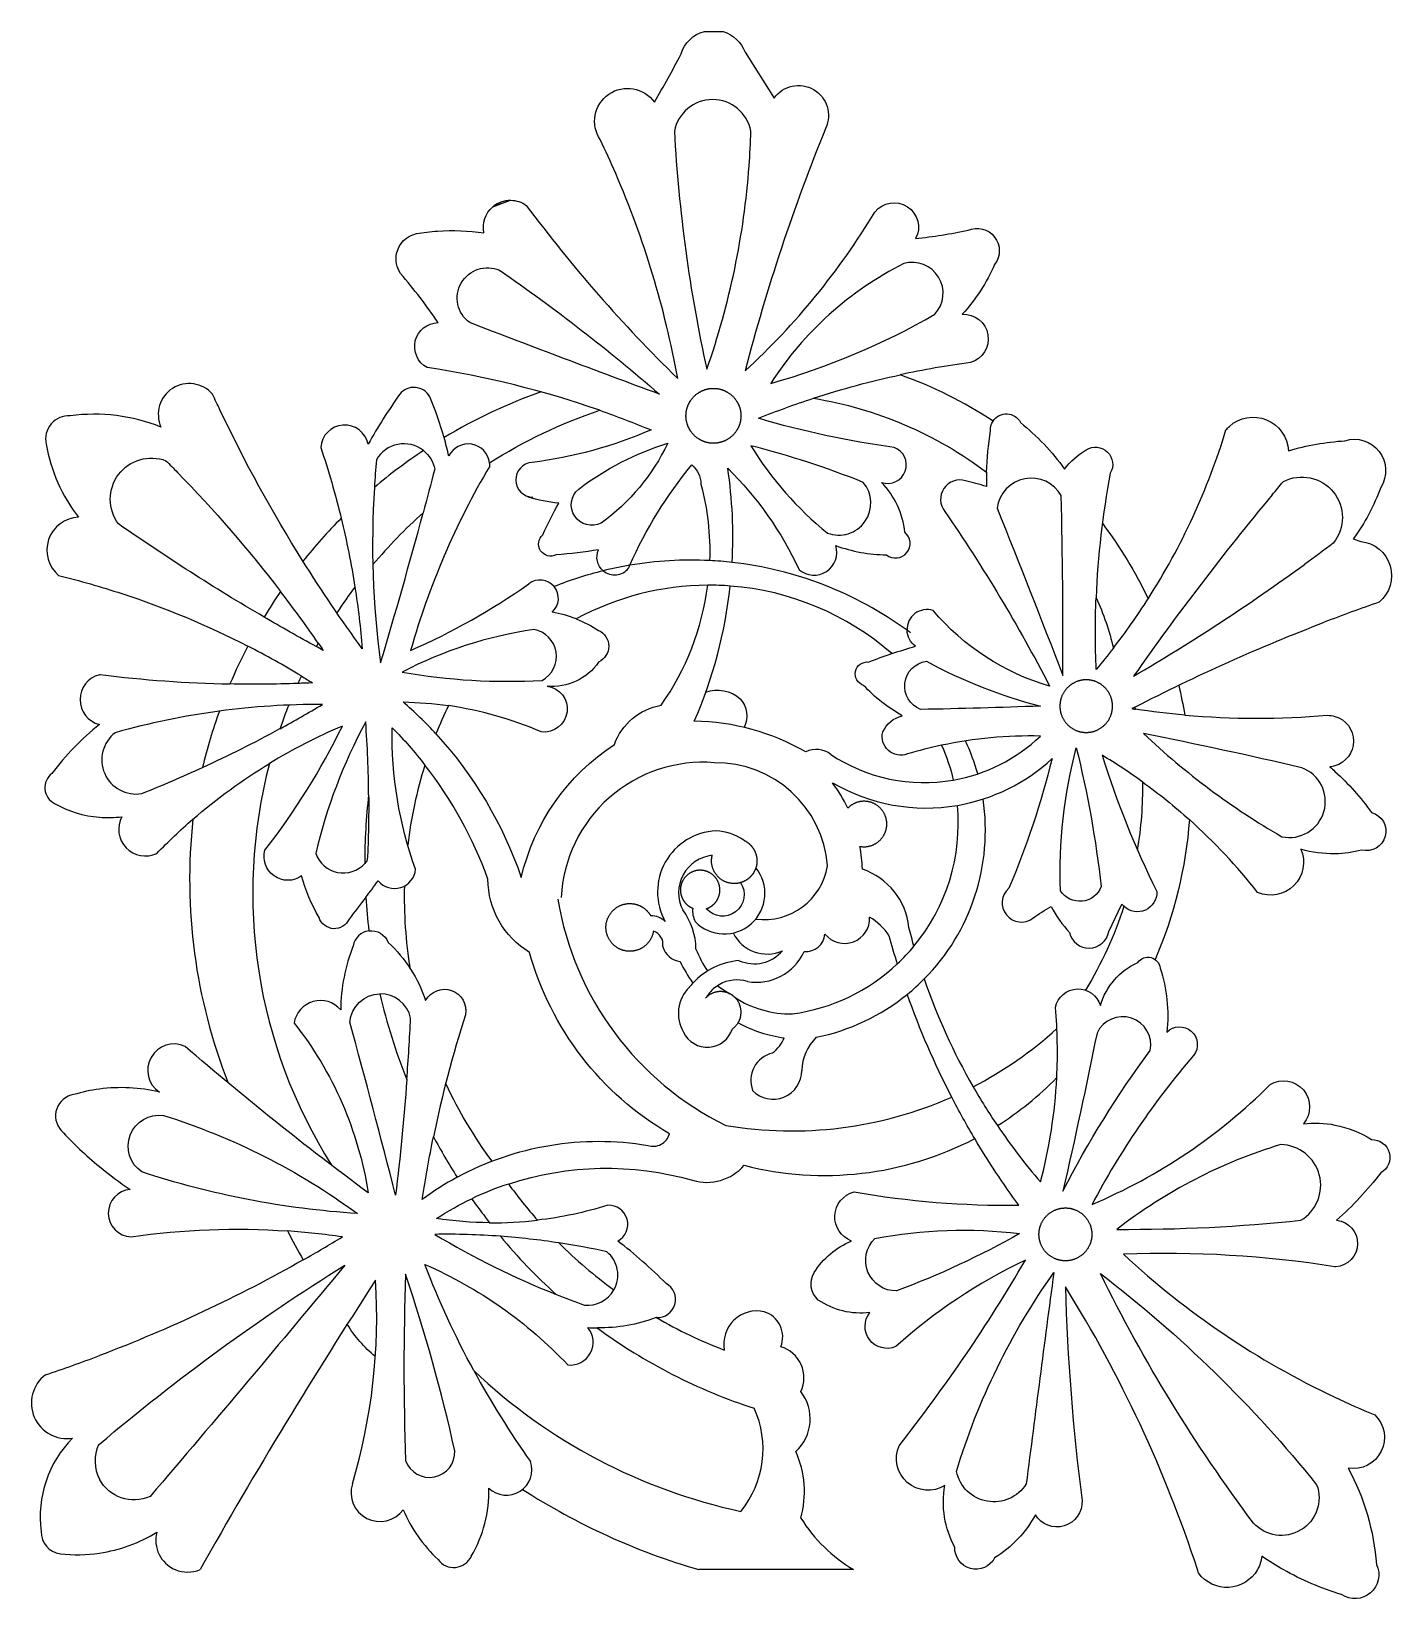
# Model space of a CAD drawing. Extents: x 126 to 382, y 115 to 409.
import ezdxf

# ---------------------------------------------------------------- set-up
doc = ezdxf.new("R2010")
doc.units = 0
doc.header["$MEASUREMENT"] = 0
doc.layers.add('DEFAULT_LAYER', color=1, linetype='Continuous')

msp = doc.modelspace()

# ---------------------------------------------------------------- linework, layer by layer
at = {"layer": 'DEFAULT_LAYER'}
for p, q in [((139.22, 288.09), (139.38, 288.12)), ((139.22, 261.31), (139.22, 261.31)), ((260.21, 257.01), (260.28, 256.97)), ((260.28, 256.97), (260.35, 256.94)), ((260.35, 256.94), (260.41, 256.91)), ((260.41, 256.91), (260.48, 256.87)), ((260.48, 256.87), (260.55, 256.83)), ((260.55, 256.83), (260.61, 256.8)), ((260.61, 256.8), (260.68, 256.76)), ((260.68, 256.76), (260.74, 256.72)), ((260.74, 256.72), (260.8, 256.67)), ((260.8, 256.67), (260.86, 256.63)), ((260.86, 256.63), (260.93, 256.59)), ((260.93, 256.59), (260.99, 256.54)), ((260.99, 256.54), (261.05, 256.5)), ((261.05, 256.5), (261.1, 256.45)), ((261.1, 256.45), (261.16, 256.41)), ((261.16, 256.41), (261.22, 256.36)), ((261.22, 256.36), (261.28, 256.31)), ((261.28, 256.31), (261.33, 256.26)), ((261.33, 256.26), (261.39, 256.21)), ((261.39, 256.21), (261.44, 256.15)), ((261.44, 256.15), (261.49, 256.1)), ((254.17, 253.26), (254.18, 253.33)), ((254.17, 253.19), (254.17, 253.26)), ((254.17, 253.12), (254.17, 253.19)), ((254.18, 253.4), (254.19, 253.46)), ((254.18, 253.33), (254.18, 253.4)), ((254.19, 253.53), (254.2, 253.59)), ((254.19, 253.46), (254.19, 253.53)), ((254.2, 253.59), (254.21, 253.66)), ((254.21, 253.73), (254.22, 253.79)), ((254.21, 253.66), (254.21, 253.73)), ((254.22, 253.79), (254.24, 253.86)), ((254.24, 253.86), (254.25, 253.92)), ((254.25, 253.92), (254.26, 253.99)), ((254.26, 253.99), (254.27, 254.05)), ((254.27, 254.05), (254.29, 254.11)), ((254.29, 254.11), (254.3, 254.18)), ((261.49, 256.1), (261.54, 256.05)), ((261.54, 256.05), (261.59, 255.99)), ((261.59, 255.99), (261.64, 255.94)), ((261.64, 255.94), (261.69, 255.88)), ((261.69, 255.88), (261.74, 255.82)), ((261.74, 255.82), (261.79, 255.76)), ((261.79, 255.76), (261.83, 255.7)), ((261.83, 255.7), (261.88, 255.64)), ((261.88, 255.64), (261.92, 255.58)), ((261.92, 255.58), (261.97, 255.52)), ((261.97, 255.52), (262.01, 255.46)), ((262.01, 255.46), (262.05, 255.4)), ((262.05, 255.4), (262.09, 255.33)), ((262.09, 255.33), (262.13, 255.27)), ((262.13, 255.27), (262.16, 255.2)), ((262.16, 255.2), (262.2, 255.14)), ((262.2, 255.14), (262.23, 255.07)), ((262.23, 255.07), (262.27, 255)), ((262.27, 255), (262.3, 254.93)), ((262.3, 254.93), (262.33, 254.86)), ((262.33, 254.86), (262.36, 254.79)), ((262.36, 254.79), (262.39, 254.72)), ((262.39, 254.72), (262.42, 254.65)), ((262.42, 254.65), (262.45, 254.58)), ((262.45, 254.58), (262.47, 254.51)), ((262.47, 254.51), (262.5, 254.44)), ((262.5, 254.44), (262.52, 254.36)), ((262.52, 254.36), (262.54, 254.29)), ((262.54, 254.29), (262.56, 254.22)), ((262.56, 254.22), (262.58, 254.14)), ((262.58, 254.14), (262.6, 254.07)), ((262.6, 254.07), (262.61, 253.99)), ((262.61, 253.99), (262.63, 253.91)), ((262.63, 253.91), (262.64, 253.84)), ((262.64, 253.84), (262.66, 253.76)), ((262.66, 253.76), (262.67, 253.68)), ((262.67, 253.68), (262.68, 253.6)), ((262.68, 253.6), (262.68, 253.52)), ((262.68, 253.52), (262.69, 253.45)), ((262.69, 253.45), (262.7, 253.37)), ((262.7, 253.37), (262.7, 253.29)), ((262.7, 253.29), (262.7, 253.21)), ((262.7, 253.21), (262.7, 253.12)), ((254.17, 253.01), (254.17, 253.12)), ((254.18, 252.91), (254.17, 253.01)), ((254.19, 252.8), (254.18, 252.91)), ((254.19, 252.69), (254.19, 252.8)), ((254.21, 252.58), (254.19, 252.69)), ((254.22, 252.48), (254.21, 252.58)), ((254.24, 252.37), (254.22, 252.48)), ((254.26, 252.27), (254.24, 252.37)), ((254.28, 252.16), (254.26, 252.27)), ((254.31, 252.06), (254.28, 252.16)), ((254.33, 251.96), (254.31, 252.06)), ((254.36, 251.86), (254.33, 251.96)), ((254.4, 251.76), (254.36, 251.86)), ((254.43, 251.66), (254.4, 251.76)), ((254.47, 251.56), (254.43, 251.66)), ((254.51, 251.46), (254.47, 251.56)), ((254.55, 251.37), (254.51, 251.46)), ((254.59, 251.28), (254.55, 251.37)), ((254.64, 251.18), (254.59, 251.28)), ((254.69, 251.09), (254.64, 251.18)), ((254.74, 251), (254.69, 251.09)), ((254.79, 250.91), (254.74, 251)), ((254.84, 250.83), (254.79, 250.91)), ((254.9, 250.74), (254.84, 250.83)), ((254.96, 250.66), (254.9, 250.74)), ((255.02, 250.57), (254.96, 250.66)), ((255.08, 250.49), (255.02, 250.57)), ((255.15, 250.41), (255.08, 250.49)), ((255.21, 250.33), (255.15, 250.41)), ((255.28, 250.26), (255.21, 250.33)), ((255.35, 250.18), (255.28, 250.26)), ((261.6, 250.26), (261.56, 250.22)), ((261.64, 250.31), (261.6, 250.26)), ((261.68, 250.36), (261.64, 250.31)), ((261.73, 250.41), (261.68, 250.36)), ((261.77, 250.46), (261.73, 250.41)), ((261.81, 250.51), (261.77, 250.46)), ((261.85, 250.56), (261.81, 250.51)), ((261.89, 250.62), (261.85, 250.56)), ((261.92, 250.67), (261.89, 250.62)), ((261.96, 250.72), (261.92, 250.67)), ((262, 250.78), (261.96, 250.72)), ((262.03, 250.83), (262, 250.78)), ((262.07, 250.89), (262.03, 250.83)), ((262.1, 250.94), (262.07, 250.89)), ((262.13, 251), (262.1, 250.94)), ((262.17, 251.05), (262.13, 251)), ((262.2, 251.11), (262.17, 251.05)), ((262.23, 251.17), (262.2, 251.11)), ((262.26, 251.23), (262.23, 251.17)), ((262.29, 251.29), (262.26, 251.23)), ((262.31, 251.35), (262.29, 251.29)), ((262.34, 251.41), (262.31, 251.35)), ((262.37, 251.47), (262.34, 251.41)), ((262.39, 251.53), (262.37, 251.47)), ((262.42, 251.59), (262.39, 251.53)), ((262.44, 251.65), (262.42, 251.59)), ((262.46, 251.71), (262.44, 251.65)), ((262.48, 251.78), (262.46, 251.71)), ((262.5, 251.84), (262.48, 251.78)), ((262.53, 251.92), (262.5, 251.84)), ((262.55, 251.99), (262.53, 251.92)), ((262.57, 252.07), (262.55, 251.99)), ((262.59, 252.15), (262.57, 252.07)), ((262.61, 252.23), (262.59, 252.15)), ((262.62, 252.31), (262.61, 252.23)), ((262.64, 252.39), (262.62, 252.31)), ((262.65, 252.47), (262.64, 252.39)), ((262.66, 252.55), (262.65, 252.47)), ((262.67, 252.63), (262.66, 252.55)), ((262.68, 252.71), (262.67, 252.63)), ((262.69, 252.79), (262.68, 252.71)), ((262.7, 252.87), (262.69, 252.79)), ((262.7, 253.12), (262.7, 253.04)), ((262.7, 253.04), (262.7, 252.96)), ((262.7, 252.96), (262.7, 252.87)), ((255.42, 250.11), (255.35, 250.18)), ((255.5, 250.04), (255.42, 250.11)), ((255.57, 249.97), (255.5, 250.04)), ((255.65, 249.9), (255.57, 249.97)), ((255.72, 249.83), (255.65, 249.9)), ((255.8, 249.77), (255.72, 249.83)), ((255.89, 249.71), (255.8, 249.77)), ((255.97, 249.65), (255.89, 249.71)), ((256.05, 249.59), (255.97, 249.65)), ((256.14, 249.53), (256.05, 249.59)), ((256.23, 249.48), (256.14, 249.53)), ((256.31, 249.43), (256.23, 249.48)), ((256.4, 249.37), (256.31, 249.43)), ((256.5, 249.33), (256.4, 249.37)), ((256.59, 249.28), (256.5, 249.33)), ((256.68, 249.24), (256.59, 249.28)), ((256.78, 249.2), (256.68, 249.24)), ((256.87, 249.16), (256.78, 249.2)), ((256.97, 249.12), (256.87, 249.16)), ((257.07, 249.08), (256.97, 249.12)), ((257.17, 249.05), (257.07, 249.08)), ((257.27, 249.02), (257.17, 249.05)), ((257.37, 248.99), (257.27, 249.02)), ((257.47, 248.97), (257.37, 248.99)), ((257.58, 248.95), (257.47, 248.97)), ((257.68, 248.93), (257.58, 248.95)), ((257.79, 248.91), (257.68, 248.93)), ((257.89, 248.89), (257.79, 248.91)), ((258, 248.88), (257.89, 248.89)), ((258.11, 248.87), (258, 248.88)), ((258.22, 248.87), (258.11, 248.87)), ((258.33, 248.86), (258.22, 248.87)), ((258.44, 248.86), (258.33, 248.86)), ((258.52, 248.86), (258.44, 248.86)), ((258.59, 248.86), (258.52, 248.86)), ((258.67, 248.87), (258.59, 248.86)), ((258.75, 248.87), (258.67, 248.87)), ((258.82, 248.88), (258.75, 248.87)), ((258.9, 248.88), (258.82, 248.88)), ((258.97, 248.89), (258.9, 248.88)), ((259.05, 248.9), (258.97, 248.89)), ((259.12, 248.91), (259.05, 248.9)), ((259.2, 248.93), (259.12, 248.91)), ((259.27, 248.94), (259.2, 248.93)), ((259.34, 248.96), (259.27, 248.94)), ((259.42, 248.97), (259.34, 248.96)), ((259.49, 248.99), (259.42, 248.97)), ((259.56, 249.01), (259.49, 248.99)), ((259.63, 249.03), (259.56, 249.01)), ((259.69, 249.05), (259.63, 249.03)), ((259.76, 249.07), (259.69, 249.05)), ((259.82, 249.09), (259.76, 249.07)), ((259.88, 249.11), (259.82, 249.09)), ((259.95, 249.13), (259.88, 249.11)), ((260.01, 249.16), (259.95, 249.13)), ((260.07, 249.18), (260.01, 249.16)), ((260.13, 249.21), (260.07, 249.18)), ((260.19, 249.24), (260.13, 249.21)), ((260.25, 249.26), (260.19, 249.24)), ((260.31, 249.29), (260.25, 249.26)), ((260.37, 249.32), (260.31, 249.29)), ((260.42, 249.35), (260.37, 249.32)), ((260.48, 249.38), (260.42, 249.35)), ((260.54, 249.41), (260.48, 249.38)), ((260.6, 249.45), (260.54, 249.41)), ((260.65, 249.48), (260.6, 249.45)), ((260.71, 249.51), (260.65, 249.48)), ((260.76, 249.55), (260.71, 249.51)), ((260.82, 249.58), (260.76, 249.55)), ((260.87, 249.62), (260.82, 249.58)), ((260.92, 249.66), (260.87, 249.62)), ((260.98, 249.7), (260.92, 249.66)), ((261.03, 249.74), (260.98, 249.7)), ((261.08, 249.78), (261.03, 249.74)), ((261.13, 249.82), (261.08, 249.78)), ((261.18, 249.86), (261.13, 249.82)), ((261.23, 249.9), (261.18, 249.86)), ((261.28, 249.94), (261.23, 249.9)), ((261.33, 249.99), (261.28, 249.94)), ((261.37, 250.03), (261.33, 249.99)), ((261.42, 250.08), (261.37, 250.03)), ((261.47, 250.12), (261.42, 250.08)), ((261.51, 250.17), (261.47, 250.12)), ((261.56, 250.22), (261.51, 250.17)), ((236.23, 244.28), (236.32, 244.34)), ((236.32, 244.34), (236.41, 244.4)), ((236.41, 244.4), (236.5, 244.46)), ((236.5, 244.46), (236.6, 244.51)), ((236.6, 244.51), (236.69, 244.57)), ((236.69, 244.57), (236.79, 244.62)), ((236.79, 244.62), (236.88, 244.67)), ((236.88, 244.67), (236.98, 244.71)), ((236.98, 244.71), (237.08, 244.76)), ((237.08, 244.76), (237.18, 244.8)), ((237.18, 244.8), (237.29, 244.84)), ((237.29, 244.84), (237.39, 244.87)), ((237.39, 244.87), (237.49, 244.91)), ((237.49, 244.91), (237.6, 244.94)), ((237.6, 244.94), (237.71, 244.97)), ((237.71, 244.97), (237.82, 244.99)), ((237.82, 244.99), (237.92, 245.02)), ((237.92, 245.02), (238.03, 245.04)), ((238.03, 245.04), (238.15, 245.06)), ((238.15, 245.06), (238.26, 245.07)), ((238.26, 245.07), (238.37, 245.09)), ((238.37, 245.09), (238.48, 245.1)), ((238.48, 245.1), (238.6, 245.1)), ((238.6, 245.1), (238.71, 245.11)), ((238.71, 245.11), (238.83, 245.11)), ((238.83, 245.11), (238.91, 245.11)), ((238.91, 245.11), (238.99, 245.11)), ((238.99, 245.11), (239.06, 245.1)), ((239.06, 245.1), (239.14, 245.1)), ((239.14, 245.1), (239.22, 245.09)), ((239.22, 245.09), (239.3, 245.08)), ((239.3, 245.08), (239.38, 245.08)), ((239.38, 245.08), (239.45, 245.07)), ((239.45, 245.07), (239.53, 245.05)), ((239.53, 245.05), (239.6, 245.04)), ((239.6, 245.04), (239.68, 245.03)), ((239.68, 245.03), (239.75, 245.01)), ((239.75, 245.01), (239.83, 245)), ((239.83, 245), (239.9, 244.98)), ((239.9, 244.98), (239.98, 244.96)), ((239.98, 244.96), (240.05, 244.94)), ((240.05, 244.94), (240.12, 244.92)), ((240.12, 244.92), (240.19, 244.9)), ((240.19, 244.9), (240.27, 244.87)), ((240.27, 244.87), (240.34, 244.85)), ((240.34, 244.85), (240.41, 244.82)), ((240.41, 244.82), (240.48, 244.8)), ((240.48, 244.8), (240.55, 244.77)), ((240.55, 244.77), (240.61, 244.74)), ((240.61, 244.74), (240.68, 244.71)), ((240.68, 244.71), (240.75, 244.68)), ((240.75, 244.68), (240.82, 244.64)), ((240.82, 244.64), (240.88, 244.61)), ((240.88, 244.61), (240.95, 244.58)), ((240.95, 244.58), (241.01, 244.54)), ((241.01, 244.54), (241.08, 244.5)), ((241.08, 244.5), (241.14, 244.47)), ((241.14, 244.47), (241.21, 244.43)), ((241.21, 244.43), (241.27, 244.39)), ((241.27, 244.39), (241.33, 244.35)), ((241.33, 244.35), (241.39, 244.3)), ((234.4, 241.31), (234.41, 241.42)), ((234.41, 241.42), (234.44, 241.53)), ((234.44, 241.53), (234.46, 241.64)), ((234.46, 241.64), (234.49, 241.75)), ((234.49, 241.75), (234.51, 241.85)), ((234.51, 241.85), (234.55, 241.96)), ((234.55, 241.96), (234.58, 242.06)), ((234.58, 242.06), (234.62, 242.17)), ((234.62, 242.17), (234.66, 242.27)), ((234.66, 242.27), (234.7, 242.37)), ((234.7, 242.37), (234.74, 242.47)), ((234.74, 242.47), (234.79, 242.57)), ((234.79, 242.57), (234.84, 242.67)), ((234.84, 242.67), (234.89, 242.76)), ((234.89, 242.76), (234.94, 242.86)), ((234.94, 242.86), (234.99, 242.95)), ((234.99, 242.95), (235.05, 243.04)), ((235.05, 243.04), (235.11, 243.13)), ((235.11, 243.13), (235.17, 243.22)), ((235.17, 243.22), (235.24, 243.31)), ((235.24, 243.31), (235.3, 243.39)), ((235.3, 243.39), (235.37, 243.48)), ((235.37, 243.48), (235.44, 243.56)), ((235.44, 243.56), (235.51, 243.64)), ((235.51, 243.64), (235.58, 243.72)), ((235.58, 243.72), (235.66, 243.8)), ((235.66, 243.8), (235.73, 243.87)), ((235.73, 243.87), (235.81, 243.94)), ((235.81, 243.94), (235.89, 244.01)), ((235.89, 244.01), (235.98, 244.08)), ((235.98, 244.08), (236.06, 244.15)), ((236.06, 244.15), (236.15, 244.22)), ((236.15, 244.22), (236.23, 244.28)), ((241.39, 244.3), (241.45, 244.26)), ((241.45, 244.26), (241.51, 244.22)), ((241.51, 244.22), (241.57, 244.17)), ((241.57, 244.17), (241.63, 244.13)), ((241.63, 244.13), (241.68, 244.08)), ((241.68, 244.08), (241.74, 244.03)), ((241.74, 244.03), (241.8, 243.99)), ((241.8, 243.99), (241.85, 243.94)), ((241.85, 243.94), (241.9, 243.89)), ((241.9, 243.89), (241.96, 243.83)), ((241.96, 243.83), (242.01, 243.78)), ((242.01, 243.78), (242.06, 243.73)), ((242.06, 243.73), (242.11, 243.68)), ((242.11, 243.68), (242.16, 243.62)), ((242.16, 243.62), (242.21, 243.57)), ((242.21, 243.57), (242.26, 243.51)), ((242.26, 243.51), (242.31, 243.45)), ((242.31, 243.45), (242.35, 243.4)), ((242.35, 243.4), (242.4, 243.34)), ((242.4, 243.34), (242.44, 243.28)), ((242.44, 243.28), (242.48, 243.22)), ((242.48, 243.22), (242.53, 243.16)), ((242.53, 243.16), (242.57, 243.1)), ((242.57, 243.1), (242.61, 243.04)), ((242.61, 243.04), (242.65, 242.97)), ((242.65, 242.97), (242.69, 242.91)), ((242.69, 242.91), (242.72, 242.85)), ((242.72, 242.85), (242.76, 242.78)), ((234.34, 240.62), (234.35, 240.74)), ((234.35, 240.51), (234.34, 240.62)), ((234.35, 240.86), (234.36, 240.97)), ((234.35, 240.74), (234.35, 240.86)), ((234.35, 240.39), (234.35, 240.51)), ((234.36, 240.28), (234.35, 240.39)), ((234.36, 240.97), (234.37, 241.08)), ((234.37, 240.17), (234.36, 240.28)), ((234.37, 241.08), (234.38, 241.2)), ((234.38, 240.05), (234.37, 240.17)), ((234.38, 241.2), (234.4, 241.31)), ((234.4, 239.94), (234.38, 240.05)), ((234.41, 239.83), (234.4, 239.94)), ((234.44, 239.72), (234.41, 239.83)), ((234.46, 239.61), (234.44, 239.72)), ((234.49, 239.5), (234.46, 239.61)), ((234.51, 239.4), (234.49, 239.5)), ((234.55, 239.29), (234.51, 239.4)), ((234.58, 239.19), (234.55, 239.29)), ((234.62, 239.08), (234.58, 239.19)), ((234.66, 238.98), (234.62, 239.08)), ((234.7, 238.88), (234.66, 238.98)), ((234.74, 238.78), (234.7, 238.88)), ((234.79, 238.68), (234.74, 238.78)), ((234.84, 238.58), (234.79, 238.68)), ((234.89, 238.49), (234.84, 238.58)), ((234.94, 238.39), (234.89, 238.49)), ((242.78, 238.5), (242.73, 238.41)), ((242.82, 238.59), (242.78, 238.5)), ((242.87, 238.67), (242.82, 238.59)), ((242.91, 238.76), (242.87, 238.67)), ((242.95, 238.85), (242.91, 238.76)), ((242.98, 238.94), (242.95, 238.85)), ((243.02, 239.03), (242.98, 238.94)), ((243.05, 239.13), (243.02, 239.03)), ((243.09, 239.22), (243.05, 239.13)), ((243.12, 239.31), (243.09, 239.22)), ((243.14, 239.41), (243.12, 239.31)), ((243.17, 239.51), (243.14, 239.41)), ((243.19, 239.6), (243.17, 239.51)), ((243.22, 239.7), (243.19, 239.6)), ((243.24, 239.8), (243.22, 239.7)), ((243.25, 239.9), (243.24, 239.8)), ((234.99, 238.3), (234.94, 238.39)), ((235.05, 238.21), (234.99, 238.3)), ((235.11, 238.12), (235.05, 238.21)), ((235.17, 238.03), (235.11, 238.12)), ((235.24, 237.94), (235.17, 238.03)), ((235.3, 237.86), (235.24, 237.94)), ((235.37, 237.77), (235.3, 237.86)), ((235.44, 237.69), (235.37, 237.77)), ((235.51, 237.61), (235.44, 237.69)), ((235.58, 237.53), (235.51, 237.61)), ((235.66, 237.45), (235.58, 237.53)), ((235.73, 237.38), (235.66, 237.45)), ((235.81, 237.31), (235.73, 237.38)), ((235.89, 237.24), (235.81, 237.31)), ((235.98, 237.17), (235.89, 237.24)), ((236.06, 237.1), (235.98, 237.17)), ((236.15, 237.03), (236.06, 237.1)), ((236.23, 236.97), (236.15, 237.03)), ((236.32, 236.91), (236.23, 236.97)), ((236.41, 236.85), (236.32, 236.91)), ((236.5, 236.79), (236.41, 236.85)), ((236.6, 236.74), (236.5, 236.79)), ((236.69, 236.68), (236.6, 236.74)), ((236.79, 236.63), (236.69, 236.68)), ((236.88, 236.58), (236.79, 236.63)), ((236.98, 236.54), (236.88, 236.58)), ((237.08, 236.49), (236.98, 236.54)), ((237.18, 236.45), (237.08, 236.49)), ((237.29, 236.41), (237.18, 236.45)), ((237.39, 236.38), (237.29, 236.41)), ((237.49, 236.34), (237.39, 236.38)), ((237.6, 236.31), (237.49, 236.34)), ((237.71, 236.28), (237.6, 236.31)), ((237.82, 236.26), (237.71, 236.28)), ((237.92, 236.23), (237.82, 236.26)), ((238.03, 236.21), (237.92, 236.23)), ((238.15, 236.19), (238.03, 236.21)), ((238.26, 236.18), (238.15, 236.19)), ((238.37, 236.16), (238.26, 236.18)), ((238.48, 236.15), (238.37, 236.16)), ((238.6, 236.15), (238.48, 236.15)), ((238.71, 236.14), (238.6, 236.15)), ((238.83, 236.14), (238.71, 236.14)), ((238.93, 236.14), (238.83, 236.14)), ((239.04, 236.15), (238.93, 236.14)), ((239.14, 236.15), (239.04, 236.15)), ((239.24, 236.16), (239.14, 236.15)), ((239.34, 236.17), (239.24, 236.16)), ((239.44, 236.18), (239.34, 236.17)), ((239.54, 236.2), (239.44, 236.18)), ((239.64, 236.22), (239.54, 236.2)), ((239.74, 236.24), (239.64, 236.22)), ((239.84, 236.26), (239.74, 236.24)), ((239.94, 236.28), (239.84, 236.26)), ((240.03, 236.31), (239.94, 236.28)), ((240.13, 236.33), (240.03, 236.31)), ((240.22, 236.36), (240.13, 236.33)), ((240.32, 236.4), (240.22, 236.36)), ((240.41, 236.43), (240.32, 236.4)), ((240.5, 236.47), (240.41, 236.43)), ((240.59, 236.5), (240.5, 236.47)), ((240.68, 236.54), (240.59, 236.5)), ((240.77, 236.58), (240.68, 236.54)), ((240.86, 236.63), (240.77, 236.58)), ((240.95, 236.67), (240.86, 236.63)), ((241.03, 236.72), (240.95, 236.67)), ((241.12, 236.77), (241.03, 236.72)), ((241.2, 236.82), (241.12, 236.77)), ((241.28, 236.87), (241.2, 236.82)), ((241.36, 236.93), (241.28, 236.87)), ((241.44, 236.98), (241.36, 236.93)), ((241.52, 237.04), (241.44, 236.98)), ((241.6, 237.1), (241.52, 237.04)), ((241.67, 237.16), (241.6, 237.1)), ((241.75, 237.22), (241.67, 237.16)), ((241.82, 237.29), (241.75, 237.22)), ((241.89, 237.35), (241.82, 237.29)), ((241.96, 237.42), (241.89, 237.35)), ((242.03, 237.49), (241.96, 237.42)), ((242.1, 237.56), (242.03, 237.49)), ((242.16, 237.63), (242.1, 237.56)), ((242.23, 237.7), (242.16, 237.63)), ((242.29, 237.77), (242.23, 237.7)), ((242.35, 237.85), (242.29, 237.77)), ((242.41, 237.93), (242.35, 237.85)), ((242.47, 238), (242.41, 237.93)), ((242.52, 238.08), (242.47, 238)), ((242.58, 238.16), (242.52, 238.08)), ((242.63, 238.25), (242.58, 238.16)), ((242.68, 238.33), (242.63, 238.25)), ((242.73, 238.41), (242.68, 238.33)), ((253.03, 227.33), (253.23, 227.53)), ((253.1, 227.4), (253.03, 227.33)), ((253.17, 227.47), (253.1, 227.4)), ((253.24, 227.54), (253.17, 227.47)), ((253.31, 227.6), (253.24, 227.54)), ((253.38, 227.67), (253.31, 227.6)), ((253.46, 227.73), (253.38, 227.67)), ((253.54, 227.79), (253.46, 227.73)), ((253.61, 227.85), (253.54, 227.79)), ((253.69, 227.9), (253.61, 227.85)), ((253.78, 227.96), (253.69, 227.9)), ((253.86, 228.01), (253.78, 227.96)), ((253.94, 228.06), (253.86, 228.01)), ((254.03, 228.1), (253.94, 228.06)), ((254.11, 228.15), (254.03, 228.1)), ((254.2, 228.19), (254.11, 228.15)), ((254.29, 228.24), (254.2, 228.19)), ((254.38, 228.27), (254.29, 228.24)), ((254.47, 228.31), (254.38, 228.27)), ((254.57, 228.35), (254.47, 228.31)), ((254.66, 228.38), (254.57, 228.35)), ((254.76, 228.41), (254.66, 228.38)), ((254.85, 228.44), (254.76, 228.41)), ((254.95, 228.46), (254.85, 228.44)), ((255.05, 228.48), (254.95, 228.46)), ((255.15, 228.5), (255.05, 228.48)), ((255.25, 228.52), (255.15, 228.5)), ((255.35, 228.54), (255.25, 228.52)), ((255.45, 228.55), (255.35, 228.54)), ((255.55, 228.56), (255.45, 228.55)), ((255.66, 228.56), (255.55, 228.56)), ((255.76, 228.57), (255.66, 228.56)), ((255.86, 228.57), (255.76, 228.57)), ((255.92, 228.57), (255.86, 228.57)), ((255.98, 228.57), (255.92, 228.57)), ((256.04, 228.57), (255.98, 228.57)), ((256.1, 228.56), (256.04, 228.57)), ((256.15, 228.56), (256.1, 228.56)), ((256.21, 228.55), (256.15, 228.56)), ((256.27, 228.55), (256.21, 228.55)), ((256.32, 228.54), (256.27, 228.55)), ((256.38, 228.54), (256.32, 228.54)), ((256.44, 228.53), (256.38, 228.54)), ((256.49, 228.52), (256.44, 228.53)), ((256.55, 228.51), (256.49, 228.52)), ((256.6, 228.5), (256.55, 228.51)), ((256.66, 228.49), (256.6, 228.5)), ((256.71, 228.48), (256.66, 228.49)), ((256.77, 228.46), (256.71, 228.48)), ((256.82, 228.45), (256.77, 228.46)), ((256.87, 228.44), (256.82, 228.45)), ((256.93, 228.42), (256.87, 228.44)), ((256.98, 228.41), (256.93, 228.42)), ((257.03, 228.39), (256.98, 228.41)), ((257.08, 228.37), (257.03, 228.39)), ((257.14, 228.35), (257.08, 228.37)), ((257.19, 228.34), (257.14, 228.35)), ((257.24, 228.32), (257.19, 228.34)), ((257.29, 228.3), (257.24, 228.32)), ((257.34, 228.28), (257.29, 228.3)), ((257.39, 228.26), (257.34, 228.28)), ((257.44, 228.23), (257.39, 228.26)), ((257.49, 228.21), (257.44, 228.23)), ((257.54, 228.19), (257.49, 228.21)), ((257.59, 228.16), (257.54, 228.19)), ((257.65, 228.13), (257.59, 228.16)), ((257.59, 228.16), (257.59, 228.16)), ((257.72, 228.1), (257.65, 228.13)), ((257.78, 228.06), (257.72, 228.1)), ((257.84, 228.02), (257.78, 228.06)), ((257.9, 227.99), (257.84, 228.02)), ((257.97, 227.95), (257.9, 227.99)), ((258.03, 227.91), (257.97, 227.95)), ((258.08, 227.87), (258.03, 227.91)), ((258.14, 227.83), (258.08, 227.87)), ((258.2, 227.78), (258.14, 227.83)), ((258.26, 227.74), (258.2, 227.78)), ((258.31, 227.69), (258.26, 227.74)), ((258.37, 227.65), (258.31, 227.69)), ((258.42, 227.6), (258.37, 227.65)), ((258.48, 227.55), (258.42, 227.6)), ((258.53, 227.5), (258.48, 227.55)), ((258.6, 227.44), (258.53, 227.5)), ((258.66, 227.37), (258.6, 227.44)), ((258.73, 227.3), (258.66, 227.37)), ((258.79, 227.23), (258.73, 227.3)), ((258.85, 227.15), (258.79, 227.23)), ((258.91, 227.08), (258.85, 227.15)), ((258.97, 227), (258.91, 227.08)), ((259.03, 226.93), (258.97, 227)), ((259.08, 226.85), (259.03, 226.93)), ((259.13, 226.77), (259.08, 226.85)), ((259.18, 226.68), (259.13, 226.77)), ((259.23, 226.6), (259.18, 226.68)), ((259.28, 226.52), (259.23, 226.6)), ((259.32, 226.43), (259.28, 226.52)), ((259.36, 226.34), (259.32, 226.43)), ((259.4, 226.26), (259.36, 226.34)), ((259.44, 226.17), (259.4, 226.26)), ((259.48, 226.08), (259.44, 226.17)), ((259.51, 225.98), (259.48, 226.08)), ((259.54, 225.89), (259.51, 225.98)), ((259.57, 225.8), (259.54, 225.89)), ((259.6, 225.7), (259.57, 225.8)), ((259.59, 223.71), (259.61, 223.77)), ((259.62, 225.61), (259.6, 225.7)), ((259.61, 223.77), (259.62, 223.84)), ((259.64, 225.51), (259.62, 225.61)), ((259.62, 223.84), (259.64, 223.9)), ((259.66, 225.41), (259.64, 225.51)), ((259.64, 223.9), (259.65, 223.97)), ((259.65, 223.97), (259.66, 224.03)), ((259.68, 225.32), (259.66, 225.41)), ((259.66, 224.03), (259.68, 224.1)), ((259.69, 225.22), (259.68, 225.32)), ((259.68, 224.1), (259.69, 224.17)), ((259.7, 225.12), (259.69, 225.22)), ((259.69, 224.23), (259.7, 224.3)), ((259.69, 224.17), (259.69, 224.23)), ((259.71, 225.02), (259.7, 225.12)), ((259.7, 224.3), (259.71, 224.37)), ((259.72, 224.92), (259.71, 225.02)), ((259.71, 224.44), (259.72, 224.5)), ((259.71, 224.37), (259.71, 224.44)), ((259.72, 224.81), (259.72, 224.92)), ((259.72, 224.71), (259.72, 224.81)), ((259.72, 224.64), (259.72, 224.71)), ((259.72, 224.57), (259.72, 224.64)), ((259.72, 224.5), (259.72, 224.57)), ((258.1, 221.56), (258.18, 221.62)), ((258.18, 221.62), (258.25, 221.68)), ((258.25, 221.68), (258.33, 221.74)), ((258.33, 221.74), (258.4, 221.8)), ((258.4, 221.8), (258.48, 221.87)), ((258.48, 221.87), (258.55, 221.94)), ((258.55, 221.94), (258.62, 222.01)), ((258.62, 222.01), (258.68, 222.08)), ((258.68, 222.08), (258.75, 222.15)), ((258.75, 222.15), (258.81, 222.22)), ((258.81, 222.22), (258.88, 222.3)), ((258.88, 222.3), (258.94, 222.37)), ((258.94, 222.37), (258.99, 222.45)), ((258.99, 222.45), (259.05, 222.53)), ((259.05, 222.53), (259.1, 222.61)), ((259.1, 222.61), (259.16, 222.69)), ((259.16, 222.69), (259.19, 222.75)), ((259.19, 222.75), (259.22, 222.81)), ((259.22, 222.81), (259.25, 222.86)), ((259.25, 222.86), (259.28, 222.92)), ((259.28, 222.92), (259.31, 222.98)), ((259.31, 222.98), (259.34, 223.04)), ((259.34, 223.04), (259.37, 223.09)), ((259.37, 223.09), (259.4, 223.15)), ((259.4, 223.15), (259.42, 223.21)), ((259.42, 223.21), (259.45, 223.27)), ((259.45, 223.27), (259.47, 223.33)), ((259.47, 223.33), (259.49, 223.4)), ((259.49, 223.4), (259.52, 223.46)), ((259.52, 223.46), (259.54, 223.52)), ((259.54, 223.52), (259.56, 223.58)), ((259.56, 223.58), (259.58, 223.65)), ((259.58, 223.65), (259.59, 223.71)), ((280.83, 120), (251.77, 120)), ((280.83, 120), (251.77, 120))]:
    msp.add_line(p, q, dxfattribs=at)
for points in [[(233.17, 337.75, 0.046579), (200.78, 345.78, -0.77149), (202.81, 354.22, 0.029259), (195.78, 363.44, -0.207685), (195.03, 367.23, -0.293856), (198.75, 370.94, -0.024597), (202.71, 371.41, -0.053871), (211.41, 371.09, -0.271715), (213.07, 375.97), (216.44, 377.21, -0.155132), (219.38, 376.25, 0.039979), (247.81, 343.75, 0.057202), (236.17, 382.25, 0.00988), (233.28, 388.59, -0.988827), (243.44, 395.62, 0.015428), (248.44, 404.69, -0.255714), (252.82, 408.93), (256.36, 408.88, -0.234605), (260.47, 405), (265.94, 396.41, -0.90953), (275.62, 390.78, 0.032678), (260.47, 345.16, 0.071299), (284.84, 375, -0.912365), (292.5, 370, 0.022125), (302.34, 371.56, -0.777074), (307.34, 365.16, -0.081327), (301.25, 355.78, -0.893214), (302.81, 346.72, 0.020406), (289.59, 344.42)], [(213.07, 375.97, -0.182315), (216.44, 377.21)], [(161.85, 337.83, -0.002929), (160.47, 340.78, 0.862905), (150.78, 334.61, 0.128748), (133.75, 336.72, 0.498681), (129.22, 331.41, 0.124806), (135.31, 317.66, 0.686878), (131.56, 306.72, -0.019008), (143.4, 303.34)], [(203.94, 332.66, 0.030402), (201.25, 340.31, 0.534055), (195.62, 340.78, 0.025826), (189.69, 331.41, 0.871142), (180.78, 330.78, -0.021584), (184.62, 317.5)], [(273.33, 340.02, -0.025605), (289.59, 344.42)], [(305.82, 326.12, -0.03073), (306.56, 333.91, -0.163295), (307.04, 335.74, 0.059506), (289.59, 344.42)], [(258.04, 309.18, 0.051396), (257.21, 326.87, -0.089458), (270.62, 307.81, 0.752618), (277.5, 312.34, 0.085258), (287.03, 310.62, 0.995004), (290.47, 314.84, 0.167169), (286.09, 324.22, 1), (288.44, 330.78, -0.038184), (262.97, 336.25, -0.016764), (273.33, 340.02, -0.121498), (305.82, 326.12, 0.010556), (305.78, 323.44, 0.008849), (301.88, 324.53, 0.729952), (297.97, 318.75, -0.031873), (317.66, 285.94, -0.147002), (295.78, 300.16, 0.513774), (290.88, 296.44)], [(177.44, 309.42, -0.029188), (161.85, 337.83)], [(212.47, 327.88, -0.060132), (233.17, 337.75, -0.014374), (242.81, 334.06, -0.070543), (220.47, 327.97, 0.957265), (220.62, 321.41)], [(307.04, 335.74, -0.577689), (312.19, 335.47, -0.064942), (320.47, 326.72, -0.092833), (324.53, 330.31, -0.792724), (329.06, 325.94, 0.036956), (326.38, 302.55)], [(351.41, 334.72, -0.636499), (362.5, 330.16, -0.055466), (373.12, 332.03, -0.702826), (379.84, 323.28, -0.071472), (374.69, 313.59), (376.09, 313.12, -0.667052), (379.53, 301.72, 0.007707), (369.22, 297.94)], [(327.56, 316.53, -0.05058), (336.16, 302.35, 0.068483), (350.78, 334.06, -0.034474), (351.41, 334.72)], [(200.06, 330.2, 0.462172), (191.25, 328.44, 0.007722), (190.85, 323.26)], [(200.06, 330.2, -0.178448), (202.19, 326.72, -0.00192), (200, 318.47)], [(212.47, 327.88, 0.751342), (204.84, 329.14, 0.01358), (203.94, 332.66)], [(170.13, 298.92, -0.020245), (142.81, 316.41, -0.751259), (151.72, 328.28, -0.003043), (153.87, 326.1)], [(238.82, 308.64, -0.068261), (250.47, 327.5, -0.206956), (252.19, 323.91, -0.072832), (253.81, 309.53)], [(153.87, 326.1, -0.029436), (173.23, 303.73)], [(359.47, 321.88, -0.001631), (361.56, 324.38, -0.81191), (370.94, 312.81, -0.004384), (365.54, 308.81)], [(291.56, 295.94, 0.003076), (290.88, 296.44, 0.12985), (258.04, 309.18, 0.015386), (253.81, 309.53, 0.054613), (238.82, 308.64, 0.018456), (233.84, 307.61, -0.340649), (232.97, 311.56, -0.026214), (225, 310.62, -0.895618), (222.5, 314.38, -0.029569), (225.47, 320.31, -0.039853), (219.69, 321.41)], [(359.47, 321.88, 0.02148), (333.44, 287.81, 0.025064), (365.54, 308.81)], [(184.62, 317.5, -0.020611), (187.2, 304.56)], [(187.2, 304.56, -0.01822), (188.59, 292.97, -0.017896), (177.44, 309.42)], [(233.84, 307.61, 0.426104), (238.59, 308.12, -0.001737), (238.82, 308.64)], [(143.4, 303.34, -0.039669), (167.08, 293.47)], [(180.32, 294.01, 0.011954), (173.23, 303.73)], [(228.77, 298.57, 0.050372), (224.22, 299.84, 0.407713), (224.63, 304.64)], [(297.38, 274.84, 0.020588), (290.94, 273.2, -0.607361), (286.33, 277.34, -0.228335), (290, 280.39, -0.080383), (282.73, 286.09, -0.905861), (283.67, 290.47, -0.012192), (288.05, 292.06, 0.16136), (257.68, 304.75)], [(329.63, 293.07, 0.022176), (336.16, 302.35)], [(179.95, 293.36, -0.007038), (170.13, 298.92)], [(341.9, 286.11, -0.017357), (343.03, 280.52, -0.015022), (333.76, 281.62, 0.00132), (333.68, 282, -0.027346), (369.22, 297.94)], [(288.05, 292.06, -0.012192), (292.5, 293.44, -0.238301), (290.88, 296.44)], [(177.13, 287.85, 0.01779), (167.08, 293.47)], [(180.32, 294.01, -0.001638), (181.25, 292.66, -0.000922), (179.95, 293.36)], [(139.22, 288.12), (139.22, 288.09, 0.779981), (139.22, 278.75, 0.063381), (130.31, 269.53, 0.561133), (130.78, 263.91, 0.108819), (139.22, 261.31, 0.051551), (143.44, 261.41, 0.726279), (150, 254.53, -0.022027), (156.78, 260.95)], [(139.22, 288.09, -0.008333), (139.38, 288.12, 0.026449), (163.73, 286.35)], [(176.49, 286.45, -0.013818), (163.73, 286.35)], [(177.13, 287.85, -0.003784), (179.22, 286.56, -0.00296), (176.49, 286.45)], [(202.42, 276.97, 0.028144), (196.25, 282.97, -0.031162), (204.75, 282.28)], [(253.09, 284.79, -0.278192), (259.53, 283.59, -0.301786), (260.31, 278.19)], [(161.73, 281.25, 0.035702), (142.19, 277.19, 0.786289), (147.19, 265.78, 0.012952), (158.58, 270.67)], [(333.68, 282, 0.000437), (333.12, 281.72, 0.001026), (333.76, 281.62)], [(343.03, 280.52, 0.043214), (369.84, 280.47, -0.073553), (371.25, 280.27)], [(371.25, 280.27, -0.746715), (371.25, 270.96)], [(158.58, 270.67, 0.016999), (173.13, 277.96)], [(189.25, 246.3, -0.002114), (186.09, 242.19, -0.696472), (180.47, 242.5, -0.066183), (177.19, 250.31, -0.710905), (170.31, 255.16, 0.051854), (184.84, 278.44, 0.036294), (171.16, 271.43)], [(189.78, 265.5, 0.016204), (189.22, 279.22, 0.06581), (179.84, 254.53, 0.571669), (189.05, 252.66)], [(189.25, 246.3, 0.001568), (191.56, 249.37, 0.669395), (198.59, 251.56, -0.092893), (194.22, 278.12, -0.02942), (200.34, 271.13)], [(156.78, 260.95, -0.042011), (171.16, 271.43)], [(206.41, 193.71, -0.167027), (242.19, 199.69, 0.44237), (246.25, 201.88, -0.195895), (220, 235.94, -0.264269), (212.19, 249.69, 0.077909), (200.34, 271.13, 0.046358), (197.12, 256.08)], [(262.5, 242.19, 0.402547), (275.94, 252.19, 0.396324), (254.69, 271.56, 0.423378), (225.94, 246.25)], [(292.18, 237.11, -0.007777), (291.25, 240.62, 0.291201), (282.5, 251.56, 0.037444), (282.05, 255.85), (282.14, 255.83), (282.23, 255.82), (282.33, 255.81), (282.42, 255.8), (282.52, 255.79), (282.62, 255.79), (282.71, 255.78), (282.81, 255.78), (282.92, 255.78), (283.03, 255.79), (283.14, 255.79), (283.25, 255.8), (283.36, 255.82), (283.46, 255.83), (283.57, 255.85), (283.67, 255.87), (283.78, 255.89), (283.88, 255.92), (283.98, 255.94), (284.08, 255.97), (284.18, 256.01), (284.28, 256.04), (284.38, 256.08), (284.47, 256.12), (284.57, 256.16), (284.66, 256.2), (284.76, 256.25), (284.85, 256.3), (284.94, 256.35), (285.03, 256.4), (285.11, 256.45), (285.2, 256.51), (285.28, 256.57), (285.37, 256.63), (285.45, 256.69), (285.53, 256.76), (285.61, 256.82), (285.68, 256.89), (285.76, 256.96), (285.83, 257.03), (285.9, 257.1), (285.97, 257.18), (286.04, 257.26), (286.11, 257.33), (286.17, 257.41), (286.23, 257.5), (286.29, 257.58), (286.35, 257.66), (286.41, 257.75), (286.46, 257.84), (286.51, 257.92), (286.57, 258.01), (286.61, 258.11), (286.66, 258.2), (286.7, 258.29), (286.74, 258.39), (286.78, 258.48), (286.82, 258.58), (286.86, 258.68), (286.89, 258.78), (286.92, 258.88), (286.95, 258.98), (286.97, 259.09), (286.99, 259.19), (287.01, 259.29), (287.03, 259.4), (287.05, 259.51), (287.06, 259.61), (287.07, 259.72), (287.07, 259.83), (287.08, 259.94), (287.08, 260.05), (287.08, 260.16), (287.07, 260.27), (287.07, 260.38), (287.06, 260.49), (287.05, 260.59), (287.03, 260.7), (287.01, 260.8), (286.99, 260.91), (286.97, 261.01), (286.95, 261.12), (286.92, 261.22), (286.89, 261.32), (286.86, 261.42), (286.82, 261.52), (286.78, 261.61), (286.74, 261.71), (286.7, 261.81), (286.66, 261.9), (286.61, 261.99), (286.57, 262.08), (286.51, 262.17), (286.46, 262.26), (286.41, 262.35), (286.35, 262.44), (286.29, 262.52), (286.23, 262.6), (286.17, 262.68), (286.11, 262.76), (286.04, 262.84), (285.97, 262.92), (285.9, 262.99), (285.83, 263.07), (285.76, 263.14), (285.68, 263.21), (285.61, 263.28), (285.53, 263.34), (285.45, 263.41), (285.37, 263.47), (285.28, 263.53), (285.2, 263.59), (285.11, 263.64), (285.03, 263.7), (284.94, 263.75), (284.85, 263.8), (284.76, 263.85), (284.66, 263.9), (284.57, 263.94), (284.47, 263.98), (284.38, 264.02), (284.28, 264.06), (284.18, 264.09), (284.08, 264.12), (283.98, 264.15), (283.88, 264.18), (283.78, 264.21), (283.67, 264.23), (283.57, 264.25), (283.46, 264.27), (283.36, 264.28), (283.25, 264.29), (283.14, 264.3), (283.03, 264.31), (282.92, 264.32), (282.81, 264.32), (282.7, 264.32), (282.59, 264.31), (282.48, 264.3), (282.37, 264.29), (282.26, 264.28), (282.15, 264.27), (282.04, 264.25), (281.93, 264.23), (281.83, 264.2), (281.72, 264.18), (281.62, 264.15), (281.52, 264.12), (281.42, 264.08), (281.32, 264.05), (281.22, 264.01), (281.12, 263.97), (281.02, 263.92), (280.93, 263.88), (280.83, 263.83), (280.74, 263.78), (280.65, 263.73), (280.56, 263.67), (280.47, 263.62), (280.38, 263.56), (280.3, 263.5), (280.21, 263.43), (280.13, 263.37), (280.05, 263.3), (279.97, 263.23), (279.89, 263.16), (279.82, 263.09), (279.74, 263.02, 0.048598), (276.88, 267.81, 0.17663), (300.33, 263.55, 0.145584), (318.12, 272.34, -0.039592), (310, 247.97, 0.963509), (314.53, 242.34, -0.044357), (317.97, 244.53, 0.070581), (321.41, 239.69, 0.826443), (328.75, 239.84), (331.25, 245, 0.037838), (331.62, 244.59, -0.05891), (324.4, 228.84)], [(335.17, 267.91, 0.021451), (327.5, 272.97, 0.038507), (337.81, 247.34, -0.673803), (331.62, 244.59)], [(371.25, 270.96, -0.049286), (370.31, 270.78, -0.006281), (371.25, 269.94)], [(334.18, 255.15, 0.043461), (335.17, 267.91, -0.026197), (343.91, 260.87, -0.082849), (337.47, 234.6)], [(371.25, 269.94, -0.051914), (378.12, 262.19, -1), (376.25, 255.16, -0.060301), (371.25, 254.45)], [(189.78, 265.5, -0.014425), (189.53, 253.28, -0.036061), (189.05, 252.66)], [(371.25, 254.45, -0.077371), (364.84, 255.31, -0.678885), (356.72, 247.19, 0.043805), (343.91, 260.87)], [(259.63, 249.03, -0.935958), (253.19, 244.14), (253.26, 244.16), (253.33, 244.19), (253.4, 244.21), (253.47, 244.24), (253.53, 244.27), (253.6, 244.3), (253.66, 244.33), (253.73, 244.36), (253.79, 244.39), (253.85, 244.43), (253.91, 244.47), (253.98, 244.5), (254.04, 244.54), (254.1, 244.58), (254.15, 244.62), (254.21, 244.66), (254.27, 244.7), (254.33, 244.75), (254.38, 244.79), (254.44, 244.84), (254.49, 244.89), (254.54, 244.93), (254.6, 244.98), (254.65, 245.03), (254.7, 245.08), (254.75, 245.13), (254.79, 245.19), (254.84, 245.24), (254.89, 245.3), (254.93, 245.35), (254.97, 245.41), (255.02, 245.46), (255.06, 245.52), (255.1, 245.58), (255.14, 245.64), (255.18, 245.7), (255.22, 245.76), (255.25, 245.82), (255.29, 245.89), (255.32, 245.95), (255.35, 246.01), (255.38, 246.08), (255.41, 246.14), (255.44, 246.21), (255.47, 246.28), (255.5, 246.35), (255.52, 246.41), (255.55, 246.48), (255.57, 246.55), (255.59, 246.62), (255.61, 246.69), (255.63, 246.76), (255.64, 246.84), (255.66, 246.91), (255.67, 246.98), (255.69, 247.05), (255.7, 247.13), (255.71, 247.2), (255.72, 247.28), (255.72, 247.35), (255.73, 247.43), (255.73, 247.5), (255.73, 247.58), (255.74, 247.66), (255.73, 247.75), (255.73, 247.85), (255.72, 247.94), (255.72, 248.04), (255.71, 248.13), (255.69, 248.22), (255.68, 248.31), (255.66, 248.4), (255.64, 248.49), (255.62, 248.58), (255.59, 248.67), (255.57, 248.76), (255.54, 248.84), (255.51, 248.93), (255.48, 249.01), (255.44, 249.1), (255.41, 249.18), (255.37, 249.26), (255.33, 249.34), (255.29, 249.42), (255.24, 249.5), (255.2, 249.58), (255.15, 249.65), (255.1, 249.73), (255.05, 249.8), (255, 249.87), (254.95, 249.94), (254.89, 250.01), (254.83, 250.08), (254.77, 250.15), (254.71, 250.21), (254.65, 250.28), (254.59, 250.34), (254.52, 250.4), (254.46, 250.46), (254.39, 250.51), (254.32, 250.57), (254.25, 250.62), (254.18, 250.68), (254.1, 250.73), (254.03, 250.78), (253.95, 250.82), (253.88, 250.87), (253.8, 250.91), (253.72, 250.96), (253.64, 251), (253.56, 251.03), (253.47, 251.07), (253.39, 251.1), (253.3, 251.14), (253.22, 251.17), (253.13, 251.19), (253.05, 251.22), (252.96, 251.24), (252.87, 251.27), (252.78, 251.29), (252.69, 251.3), (252.6, 251.32), (252.5, 251.33), (252.41, 251.34), (252.32, 251.35), (252.22, 251.36), (252.13, 251.36), (252.03, 251.36), (251.94, 251.36), (251.84, 251.36), (251.75, 251.35), (251.65, 251.34), (251.56, 251.33), (251.47, 251.32), (251.38, 251.3), (251.28, 251.29), (251.19, 251.27), (251.11, 251.24), (251.02, 251.22), (250.93, 251.19), (250.84, 251.17), (250.76, 251.14), (250.67, 251.1), (250.59, 251.07), (250.51, 251.03), (250.43, 251), (250.34, 250.96), (250.27, 250.91), (250.19, 250.87), (250.11, 250.82), (250.03, 250.78), (249.96, 250.73), (249.89, 250.68), (249.82, 250.62), (249.74, 250.57), (249.68, 250.51), (249.61, 250.46), (249.54, 250.4), (249.48, 250.34), (249.41, 250.28), (249.35, 250.21), (249.29, 250.15), (249.23, 250.08), (249.17, 250.01), (249.12, 249.94), (249.06, 249.87), (249.01, 249.8), (248.96, 249.73), (248.91, 249.65), (248.86, 249.58), (248.82, 249.5), (248.77, 249.42), (248.73, 249.34), (248.69, 249.26), (248.65, 249.18), (248.62, 249.1), (248.58, 249.01), (248.55, 248.93), (248.52, 248.84), (248.49, 248.76), (248.47, 248.67), (248.44, 248.58), (248.42, 248.49), (248.4, 248.4), (248.38, 248.31), (248.37, 248.22), (248.36, 248.13), (248.35, 248.04), (248.34, 247.94), (248.33, 247.85), (248.33, 247.75), (248.33, 247.66), (248.33, 247.58), (248.33, 247.51), (248.33, 247.44), (248.34, 247.37), (248.34, 247.3), (248.35, 247.23), (248.36, 247.16), (248.37, 247.09), (248.38, 247.02), (248.4, 246.95), (248.41, 246.88), (248.42, 246.81), (248.44, 246.74), (248.46, 246.67), (248.48, 246.61), (248.5, 246.54), (248.52, 246.48), (248.54, 246.41), (248.57, 246.35), (248.59, 246.28), (248.62, 246.22), (248.64, 246.16), (248.67, 246.09), (248.7, 246.03), (248.73, 245.97), (248.76, 245.91), (248.8, 245.85), (248.83, 245.79), (248.86, 245.73), (248.9, 245.68), (248.94, 245.62), (248.97, 245.56), (249.01, 245.51), (249.05, 245.45), (249.09, 245.4), (249.14, 245.35), (249.18, 245.29), (249.22, 245.24), (249.27, 245.19), (249.31, 245.14), (249.36, 245.09), (249.41, 245.04), (249.45, 245), (249.5, 244.95), (249.55, 244.9), (249.6, 244.86), (249.65, 244.82), (249.71, 244.77), (249.76, 244.73), (249.81, 244.69), (249.87, 244.65), (249.92, 244.61), (249.98, 244.57), (250.03, 244.54), (250.09, 244.5), (250.15, 244.46), (250.21, 244.43), (250.27, 244.4), (250.33, 244.37), (250.39, 244.33), (250.45, 244.31), (250.51, 244.28), (250.58, 244.25), (250.64, 244.22, 0.14294), (251.09, 241.72, 0.955855), (262.5, 251.84)], [(197.62, 232.85, -0.047048), (196.56, 248.44)], [(225.31, 245.94, 0.242882), (256.88, 203.44, 0.14736), (299.27, 208.75)], [(189.81, 239.98, 0.327999), (186.88, 237.19, 0.09233), (184.53, 225.16, 0.636081), (175.78, 222.66, -0.128715), (189.69, 190.78, -0.018991), (155.31, 218.28, 0.921716), (150.47, 209.69, 0.09134), (139.22, 210.26)], [(189.81, 239.98, -0.34569), (193.44, 237.81, -0.128516), (200.47, 226.88, -0.859572), (207.97, 224.22, 0.026404), (201.95, 201.3)], [(303.3, 210.69, 0.018399), (307.86, 203.4, 0.02852), (315.94, 192.81, 0.052384), (319, 212.41, 0.034844), (318.75, 225.62, -0.778115), (327.19, 225.94, -0.218837), (334.22, 234.06, -0.685211), (338.44, 232.97, -0.103838), (339.69, 220.94, -0.950561), (344.69, 216.56, 0.056304), (325.62, 188.59, 0.096587), (359.06, 211.09, -0.853975), (365.31, 203.75, -0.075161), (371.25, 203.51)], [(294.11, 230.94, 0.047697), (303.3, 210.69)], [(196.95, 212.04, -0.011518), (194.84, 190.31, 0.004237), (186.25, 222.81, -0.385362), (191.88, 228.15)], [(196.95, 212.04, 0.006108), (197.66, 223.59, 0.359504), (191.88, 228.15)], [(299.27, 208.75, -0.034399), (290.93, 228.06)], [(303.3, 210.69, 0.064877), (319.02, 221.61)], [(307.86, 203.4, 0.059065), (319, 212.41)], [(345.42, 120, 0.060797), (320.62, 173.12, 0.024631), (323.75, 132.97, -0.781074), (315, 130.31, -0.128606), (307.34, 122.19, -0.794412), (299.84, 124.22, -0.168756), (297.97, 135.78, -0.731528), (289.38, 143.28, 0.035165), (313.12, 178.12, 0.072667), (288.75, 161.88, -0.780193), (283.91, 168.28, -0.17934), (274.22, 170.62, -0.357602), (273.44, 175.78, -0.157072), (280.47, 181.72, -0.732478), (280.94, 190.94, 0.045619), (311.88, 188.44, -0.024529), (303.6, 200.95, -0.014581), (299.27, 208.75)], [(371.25, 203.51, -0.093846), (378.12, 200.78, -0.78734), (379.84, 194.53, -0.047602), (371.56, 185.62, -0.916817), (371.41, 176.88, 0.000194), (371.25, 176.9)], [(206.41, 193.71, 0.034898), (199.84, 189.53, -0.013321), (201.95, 201.3)], [(216.05, 192.43, -0.15054), (250.62, 193.12, 0.293702), (260.31, 195.94, 0.185053), (303.6, 200.95)], [(139.22, 195.7, 0.025147), (145, 191.41, 0.940333), (145.16, 182.5, -0.053618), (174.54, 183.61)], [(216.05, 192.43, 0.031736), (209.14, 189.66)], [(212.48, 185.15, -0.03475), (202.5, 185.94, -0.032429), (209.14, 189.66)], [(243.81, 167.34, 0.800655), (245.62, 173.75, 0.036792), (236.56, 181.72, 0.798041), (234.69, 188.44, -0.046901), (221.49, 185.63)], [(212.48, 185.15, 0.031313), (221.49, 185.63)], [(225.49, 181.37, 0.019732), (214.51, 182.61)], [(177.51, 178.19, -0.038213), (139.22, 160.2)], [(139.22, 143.57, -0.035968), (185.31, 177.19, -0.003664), (148.75, 133.75, -0.400051), (139.22, 137.01)], [(209.53, 157.37, -0.032503), (200.31, 177.34, -0.100586), (227.19, 158.44, 0.673686), (230.94, 165.47, 0.014739), (232.73, 165.4)], [(371.25, 176.9, 0.04878), (331.56, 179.22, 0.077026), (371.25, 152.37)], [(225.01, 171.68, 0.00905), (230.31, 169.69, 0.298563), (235.84, 172.54)], [(191.04, 160.04, -0.087448), (185.76, 166.09)], [(243.81, 167.34, -0.004711), (243.75, 167.34, -0.092936), (232.73, 165.4)], [(371.25, 152.37, 0.013098), (378.75, 149.06, -0.736759), (373.75, 139.06, -0.102839), (379.06, 120.94, -0.761857), (372.5, 115.31, -0.054516), (361.53, 120)], [(134.19, 144.71, 0.232182), (128.28, 127.19, 0.388518), (131.88, 122.97, 0.064612), (139.22, 123.1)], [(139.22, 143.57, 0.000129), (139.06, 143.44, 0.232056), (139.22, 137.01)], [(139.22, 123.1, 0.101561), (150, 127.03, 0.372616), (153.46, 120)], [(361.53, 120, -0.021592), (357.5, 122.5, -0.100789), (356.69, 120)], [(153.46, 120, 0.202487), (158.12, 120)], [(356.69, 120, -0.54644), (345.62, 119.38, 0.000679), (345.42, 120)]]:
    msp.add_lwpolyline(points, format="xyb", dxfattribs=at)
for points in [[(261.23, 383.7, 0.010902), (261.56, 390.16, 0.828179), (247.19, 390.16, 0.040345), (253.28, 345.47, 0.066087), (261.23, 383.7)], [(290.31, 365.31, 0.135235), (265.31, 342.81, 0.062345), (296.09, 355.78, 0.759686), (290.31, 365.31)], [(214.38, 364.06, -0.027463), (244.38, 340.78, -0.002985), (208.75, 354.22, -0.893529), (214.38, 364.06)], [(229.22, 322.97, -0.085676), (245.94, 331.56, -0.125047), (233.44, 316.56, -0.890969), (229.22, 322.97)], [(261.56, 331.09, 0.08462), (275.94, 314.69, 0.77359), (282.66, 324.22, 0.033154), (261.56, 331.09)], [(307.81, 319.38, -0.002457), (320.16, 287.97, 0.006896), (319.84, 321.72, 0.723249), (307.81, 319.38)], [(204.75, 282.28, 0.017446), (202.42, 276.97, -0.103623), (218.44, 250, -0.19303), (235.94, 275, -0.270059), (244.69, 282.34, 0.12296), (253.45, 304.9, 0.123605), (228.77, 298.57, -0.050372), (232.97, 296.41, -0.63661), (232.97, 290.47, -0.275706), (223.28, 285.94, -1), (222.19, 277.34, 0.066504), (204.75, 282.28)], [(326.38, 302.55, -0.053711), (329.63, 293.07, -0.01004), (326.41, 289.06, -0.021155), (326.38, 302.55)], [(220.78, 296.56, 0.084841), (196.09, 288.59, 0.057941), (222.34, 287.03, 0.716111), (220.78, 296.56)], [(294.53, 290.62, 0.060595), (315.94, 282.19, -0.004194), (293.44, 281.56, -0.773845), (294.53, 290.62)], [(365, 270.62, 0.008214), (335.31, 277.03, 0.058436), (361.25, 257.66, 0.932794), (365, 270.62)], [(299.57, 268.29, 0.148131), (315.94, 276.56, 0.057874), (297.38, 274.84, -0.047873), (299.57, 268.29)], [(319.69, 247.5, -0.072142), (322.66, 274.38, -0.033064), (327.34, 248.28, -0.613477), (319.69, 247.5)], [(326.56, 220.78, -0.006283), (320.16, 191.09, -0.041303), (336.56, 217.5, 0.888415), (326.56, 220.78)], [(151.25, 205.31, -0.082795), (187.66, 186.88, -0.06331), (147.19, 194.69, -0.794786), (151.25, 205.31)], [(361.09, 199.84, 0.092593), (330.31, 183.91, 0.027468), (364.84, 185.62, 0.751839), (361.09, 199.84)], [(174.54, 183.61, 0.012174), (177.51, 178.19, 0.007675), (184.84, 182.5, 0.018846), (174.54, 183.61)], [(284.84, 182.19, -0.078382), (312.03, 183.12, -0.038716), (288.91, 172.34, -0.67486), (284.84, 182.19)], [(205.97, 142.29, 0.025719), (196.72, 175.47, 0.018183), (196.72, 140.47, 0.856709), (205.97, 142.29)], [(300.16, 138.44, -0.081036), (318.44, 175.78, 0.001365), (313.28, 136.09, -0.674128), (300.16, 138.44)], [(355.94, 128.75, -0.046526), (327.19, 175.62, -0.060023), (367.81, 135.94, -0.826157), (355.94, 128.75)]]:
    msp.add_lwpolyline(points, format="xyb", close=True, dxfattribs=at)
for points in [[(249.37, 336.72), (249.37, 336.79), (249.37, 336.85), (249.38, 336.92), (249.38, 336.98), (249.38, 337.05), (249.39, 337.12), (249.39, 337.18), (249.4, 337.25), (249.41, 337.31), (249.41, 337.38), (249.42, 337.44), (249.43, 337.5), (249.44, 337.57), (249.45, 337.63), (249.47, 337.7), (249.48, 337.76), (249.49, 337.82), (249.5, 337.88), (249.52, 337.95), (249.54, 338.01), (249.55, 338.07), (249.57, 338.13), (249.59, 338.19), (249.6, 338.25), (249.62, 338.31), (249.64, 338.37), (249.66, 338.43), (249.69, 338.49), (249.71, 338.55), (249.73, 338.61), (249.75, 338.67), (249.78, 338.73), (249.8, 338.78), (249.83, 338.84), (249.85, 338.9), (249.88, 338.96), (249.91, 339.01), (249.94, 339.07), (249.97, 339.12), (250, 339.18), (250.03, 339.23), (250.06, 339.29), (250.09, 339.34), (250.12, 339.39), (250.19, 339.5), (250.25, 339.6), (250.32, 339.71), (250.4, 339.81), (250.47, 339.9), (250.55, 340), (250.63, 340.09), (250.71, 340.19), (250.8, 340.28), (250.88, 340.37), (250.97, 340.45), (251.06, 340.54), (251.16, 340.62), (251.25, 340.7), (251.35, 340.78), (251.44, 340.85), (251.55, 340.93), (251.65, 341), (251.75, 341.06), (251.86, 341.13), (251.91, 341.16), (251.96, 341.19), (252.02, 341.22), (252.07, 341.25), (252.13, 341.28), (252.18, 341.31), (252.24, 341.34), (252.29, 341.37), (252.35, 341.4), (252.41, 341.42), (252.47, 341.45), (252.52, 341.47), (252.58, 341.5), (252.64, 341.52), (252.7, 341.54), (252.76, 341.56), (252.82, 341.59), (252.88, 341.61), (252.94, 341.63), (253, 341.65), (253.06, 341.66), (253.12, 341.68), (253.18, 341.7), (253.24, 341.71), (253.3, 341.73), (253.37, 341.75), (253.43, 341.76), (253.49, 341.77), (253.55, 341.79), (253.62, 341.8), (253.68, 341.81), (253.75, 341.82), (253.81, 341.83), (253.87, 341.84), (253.94, 341.84), (254, 341.85), (254.07, 341.86), (254.13, 341.86), (254.2, 341.87), (254.27, 341.87), (254.33, 341.87), (254.4, 341.88), (254.46, 341.88), (254.53, 341.88), (254.6, 341.88), (254.66, 341.88), (254.73, 341.87), (254.8, 341.87), (254.86, 341.87), (254.93, 341.86), (254.99, 341.86), (255.06, 341.85), (255.12, 341.84), (255.19, 341.84), (255.25, 341.83), (255.32, 341.82), (255.38, 341.81), (255.44, 341.8), (255.51, 341.79), (255.57, 341.77), (255.63, 341.76), (255.7, 341.75), (255.76, 341.73), (255.82, 341.71), (255.88, 341.7), (255.94, 341.68), (256, 341.66), (256.07, 341.65), (256.13, 341.63), (256.19, 341.61), (256.25, 341.59), (256.3, 341.56), (256.36, 341.54), (256.42, 341.52), (256.48, 341.5), (256.54, 341.47), (256.6, 341.45), (256.65, 341.42), (256.71, 341.4), (256.77, 341.37), (256.82, 341.34), (256.88, 341.31), (256.94, 341.28), (256.99, 341.25), (257.04, 341.22), (257.1, 341.19), (257.15, 341.16), (257.21, 341.13), (257.31, 341.06), (257.42, 341), (257.52, 340.93), (257.62, 340.85), (257.72, 340.78), (257.81, 340.7), (257.91, 340.62), (258, 340.54), (258.09, 340.45), (258.18, 340.37), (258.27, 340.28), (258.35, 340.19), (258.43, 340.09), (258.51, 340), (258.59, 339.9), (258.67, 339.81), (258.74, 339.71), (258.81, 339.6), (258.88, 339.5), (258.94, 339.39), (258.98, 339.34), (259.01, 339.29), (259.04, 339.23), (259.07, 339.18), (259.1, 339.12), (259.13, 339.07), (259.15, 339.01), (259.18, 338.96), (259.21, 338.9), (259.23, 338.84), (259.26, 338.78), (259.28, 338.73), (259.31, 338.67), (259.33, 338.61), (259.35, 338.55), (259.38, 338.49), (259.4, 338.43), (259.42, 338.37), (259.44, 338.31), (259.46, 338.25), (259.48, 338.19), (259.49, 338.13), (259.51, 338.07), (259.53, 338.01), (259.54, 337.95), (259.56, 337.88), (259.57, 337.82), (259.59, 337.76), (259.6, 337.7), (259.61, 337.63), (259.62, 337.57), (259.63, 337.5), (259.64, 337.44), (259.65, 337.38), (259.66, 337.31), (259.66, 337.25), (259.67, 337.18), (259.67, 337.12), (259.68, 337.05), (259.68, 336.98), (259.69, 336.92), (259.69, 336.85), (259.69, 336.79), (259.69, 336.72), (259.69, 336.65), (259.69, 336.59), (259.69, 336.52), (259.68, 336.45), (259.68, 336.39), (259.67, 336.32), (259.67, 336.26), (259.66, 336.19), (259.66, 336.13), (259.65, 336.06), (259.64, 336), (259.63, 335.93), (259.62, 335.87), (259.61, 335.81), (259.6, 335.74), (259.59, 335.68), (259.57, 335.62), (259.56, 335.55), (259.54, 335.49), (259.53, 335.43), (259.51, 335.37), (259.49, 335.31), (259.48, 335.25), (259.46, 335.18), (259.44, 335.12), (259.42, 335.06), (259.4, 335), (259.38, 334.95), (259.35, 334.89), (259.33, 334.83), (259.31, 334.77), (259.28, 334.71), (259.26, 334.65), (259.23, 334.6), (259.21, 334.54), (259.18, 334.48), (259.15, 334.43), (259.13, 334.37), (259.1, 334.31), (259.07, 334.26), (259.04, 334.21), (259.01, 334.15), (258.98, 334.1), (258.94, 334.04), (258.88, 333.94), (258.81, 333.83), (258.74, 333.73), (258.67, 333.63), (258.59, 333.53), (258.51, 333.44), (258.43, 333.34), (258.35, 333.25), (258.27, 333.16), (258.18, 333.07), (258.09, 332.98), (258, 332.9), (257.91, 332.82), (257.81, 332.74), (257.72, 332.66), (257.62, 332.59), (257.52, 332.51), (257.42, 332.44), (257.31, 332.37), (257.21, 332.31), (257.15, 332.28), (257.1, 332.24), (257.04, 332.21), (256.99, 332.18), (256.94, 332.15), (256.88, 332.12), (256.82, 332.1), (256.77, 332.07), (256.71, 332.04), (256.65, 332.02), (256.6, 331.99), (256.54, 331.97), (256.48, 331.94), (256.42, 331.92), (256.36, 331.9), (256.3, 331.87), (256.25, 331.85), (256.19, 331.83), (256.13, 331.81), (256.07, 331.79), (256, 331.77), (255.94, 331.76), (255.88, 331.74), (255.82, 331.72), (255.76, 331.71), (255.7, 331.69), (255.63, 331.68), (255.57, 331.67), (255.51, 331.65), (255.44, 331.64), (255.38, 331.63), (255.32, 331.62), (255.25, 331.61), (255.19, 331.6), (255.12, 331.59), (255.06, 331.59), (254.99, 331.58), (254.93, 331.58), (254.86, 331.57), (254.8, 331.57), (254.73, 331.56), (254.66, 331.56), (254.6, 331.56), (254.53, 331.56), (254.46, 331.56), (254.4, 331.56), (254.33, 331.56), (254.27, 331.57), (254.2, 331.57), (254.13, 331.58), (254.07, 331.58), (254, 331.59), (253.94, 331.59), (253.87, 331.6), (253.81, 331.61), (253.75, 331.62), (253.68, 331.63), (253.62, 331.64), (253.55, 331.65), (253.49, 331.67), (253.43, 331.68), (253.37, 331.69), (253.3, 331.71), (253.24, 331.72), (253.18, 331.74), (253.12, 331.76), (253.06, 331.77), (253, 331.79), (252.94, 331.81), (252.88, 331.83), (252.82, 331.85), (252.76, 331.87), (252.7, 331.9), (252.64, 331.92), (252.58, 331.94), (252.52, 331.97), (252.47, 331.99), (252.41, 332.02), (252.35, 332.04), (252.29, 332.07), (252.24, 332.1), (252.18, 332.12), (252.13, 332.15), (252.07, 332.18), (252.02, 332.21), (251.96, 332.24), (251.91, 332.28), (251.86, 332.31), (251.75, 332.37), (251.65, 332.44), (251.55, 332.51), (251.44, 332.59), (251.35, 332.66), (251.25, 332.74), (251.16, 332.82), (251.06, 332.9), (250.97, 332.98), (250.88, 333.07), (250.8, 333.16), (250.71, 333.25), (250.63, 333.34), (250.55, 333.44), (250.47, 333.53), (250.4, 333.63), (250.32, 333.73), (250.25, 333.83), (250.19, 333.94), (250.12, 334.04), (250.09, 334.1), (250.06, 334.15), (250.03, 334.21), (250, 334.26), (249.97, 334.31), (249.94, 334.37), (249.91, 334.43), (249.88, 334.48), (249.85, 334.54), (249.83, 334.6), (249.8, 334.65), (249.78, 334.71), (249.75, 334.77), (249.73, 334.83), (249.71, 334.89), (249.69, 334.95), (249.66, 335), (249.64, 335.06), (249.62, 335.12), (249.6, 335.18), (249.59, 335.25), (249.57, 335.31), (249.55, 335.37), (249.54, 335.43), (249.52, 335.49), (249.5, 335.55), (249.49, 335.62), (249.48, 335.68), (249.47, 335.74), (249.45, 335.81), (249.44, 335.87), (249.43, 335.93), (249.42, 336), (249.41, 336.06), (249.41, 336.13), (249.4, 336.19), (249.39, 336.26), (249.39, 336.32), (249.38, 336.39), (249.38, 336.45), (249.38, 336.52), (249.37, 336.59), (249.37, 336.65), (249.37, 336.72)], [(319.59, 282.19), (319.59, 282.12), (319.59, 282.06), (319.59, 282), (319.6, 281.93), (319.6, 281.87), (319.6, 281.81), (319.61, 281.74), (319.62, 281.68), (319.62, 281.62), (319.63, 281.56), (319.64, 281.5), (319.65, 281.44), (319.66, 281.37), (319.67, 281.31), (319.68, 281.25), (319.69, 281.19), (319.7, 281.13), (319.72, 281.07), (319.73, 281.01), (319.75, 280.95), (319.76, 280.89), (319.78, 280.83), (319.79, 280.78), (319.81, 280.72), (319.83, 280.66), (319.85, 280.6), (319.89, 280.49), (319.93, 280.38), (319.98, 280.26), (320.03, 280.15), (320.08, 280.05), (320.13, 279.94), (320.19, 279.83), (320.24, 279.73), (320.31, 279.63), (320.37, 279.52), (320.43, 279.42), (320.5, 279.33), (320.57, 279.23), (320.64, 279.14), (320.72, 279.04), (320.8, 278.95), (320.87, 278.87), (320.95, 278.78), (321.04, 278.69), (321.12, 278.61), (321.21, 278.53), (321.3, 278.45), (321.39, 278.37), (321.48, 278.3), (321.58, 278.23), (321.67, 278.16), (321.77, 278.09), (321.87, 278.02), (321.97, 277.96), (322.07, 277.9), (322.18, 277.84), (322.28, 277.79), (322.39, 277.73), (322.5, 277.68), (322.61, 277.63), (322.72, 277.59), (322.83, 277.55), (322.95, 277.51), (323, 277.49), (323.06, 277.47), (323.12, 277.45), (323.18, 277.43), (323.24, 277.42), (323.3, 277.4), (323.36, 277.39), (323.42, 277.37), (323.48, 277.36), (323.54, 277.35), (323.6, 277.33), (323.66, 277.32), (323.72, 277.31), (323.78, 277.3), (323.84, 277.29), (323.9, 277.29), (323.96, 277.28), (324.03, 277.27), (324.09, 277.27), (324.15, 277.26), (324.21, 277.26), (324.28, 277.25), (324.34, 277.25), (324.4, 277.25), (324.47, 277.25), (324.53, 277.25), (324.6, 277.25), (324.66, 277.25), (324.72, 277.25), (324.79, 277.25), (324.85, 277.26), (324.91, 277.26), (324.97, 277.27), (325.04, 277.27), (325.1, 277.28), (325.16, 277.29), (325.22, 277.29), (325.28, 277.3), (325.34, 277.31), (325.41, 277.32), (325.47, 277.33), (325.53, 277.35), (325.59, 277.36), (325.65, 277.37), (325.71, 277.39), (325.77, 277.4), (325.83, 277.42), (325.88, 277.43), (325.94, 277.45), (326, 277.47), (326.06, 277.49), (326.12, 277.51), (326.23, 277.55), (326.34, 277.59), (326.45, 277.63), (326.56, 277.68), (326.67, 277.73), (326.78, 277.79), (326.89, 277.84), (326.99, 277.9), (327.09, 277.96), (327.19, 278.02), (327.29, 278.09), (327.39, 278.16), (327.49, 278.23), (327.58, 278.3), (327.67, 278.37), (327.76, 278.45), (327.85, 278.53), (327.94, 278.61), (328.03, 278.69), (328.11, 278.78), (328.19, 278.87), (328.27, 278.95), (328.34, 279.04), (328.42, 279.14), (328.49, 279.23), (328.56, 279.33), (328.63, 279.42), (328.69, 279.52), (328.76, 279.63), (328.82, 279.73), (328.88, 279.83), (328.93, 279.94), (328.99, 280.05), (329.04, 280.15), (329.08, 280.26), (329.13, 280.38), (329.17, 280.49), (329.21, 280.6), (329.23, 280.66), (329.25, 280.72), (329.27, 280.78), (329.28, 280.83), (329.3, 280.89), (329.32, 280.95), (329.33, 281.01), (329.35, 281.07), (329.36, 281.13), (329.37, 281.19), (329.38, 281.25), (329.4, 281.31), (329.41, 281.37), (329.42, 281.44), (329.42, 281.5), (329.43, 281.56), (329.44, 281.62), (329.45, 281.68), (329.45, 281.74), (329.46, 281.81), (329.46, 281.87), (329.47, 281.93), (329.47, 282), (329.47, 282.06), (329.47, 282.12), (329.47, 282.19), (329.47, 282.25), (329.47, 282.32), (329.47, 282.38), (329.47, 282.44), (329.46, 282.5), (329.46, 282.57), (329.45, 282.63), (329.45, 282.69), (329.44, 282.75), (329.43, 282.82), (329.42, 282.88), (329.42, 282.94), (329.41, 283), (329.4, 283.06), (329.38, 283.12), (329.37, 283.18), (329.36, 283.24), (329.35, 283.3), (329.33, 283.36), (329.32, 283.42), (329.3, 283.48), (329.28, 283.54), (329.27, 283.6), (329.25, 283.66), (329.23, 283.71), (329.21, 283.77), (329.17, 283.89), (329.13, 284), (329.08, 284.11), (329.04, 284.22), (328.99, 284.33), (328.93, 284.44), (328.88, 284.54), (328.82, 284.65), (328.76, 284.75), (328.69, 284.85), (328.63, 284.95), (328.56, 285.05), (328.49, 285.14), (328.42, 285.24), (328.34, 285.33), (328.27, 285.42), (328.19, 285.51), (328.11, 285.6), (328.03, 285.68), (327.94, 285.76), (327.85, 285.84), (327.76, 285.92), (327.67, 286), (327.58, 286.07), (327.49, 286.15), (327.39, 286.22), (327.29, 286.28), (327.19, 286.35), (327.09, 286.41), (326.99, 286.47), (326.89, 286.53), (326.78, 286.59), (326.67, 286.64), (326.56, 286.69), (326.45, 286.74), (326.34, 286.79), (326.23, 286.83), (326.12, 286.87), (326.06, 286.89), (326, 286.91), (325.94, 286.92), (325.88, 286.94), (325.83, 286.96), (325.77, 286.97), (325.71, 286.99), (325.65, 287), (325.59, 287.02), (325.53, 287.03), (325.47, 287.04), (325.41, 287.05), (325.34, 287.06), (325.28, 287.07), (325.22, 287.08), (325.16, 287.09), (325.1, 287.1), (325.04, 287.1), (324.97, 287.11), (324.91, 287.11), (324.85, 287.12), (324.79, 287.12), (324.72, 287.12), (324.66, 287.13), (324.6, 287.13), (324.53, 287.13), (324.47, 287.13), (324.4, 287.13), (324.34, 287.12), (324.28, 287.12), (324.21, 287.12), (324.15, 287.11), (324.09, 287.11), (324.03, 287.1), (323.96, 287.1), (323.9, 287.09), (323.84, 287.08), (323.78, 287.07), (323.72, 287.06), (323.66, 287.05), (323.6, 287.04), (323.54, 287.03), (323.48, 287.02), (323.42, 287), (323.36, 286.99), (323.3, 286.97), (323.24, 286.96), (323.18, 286.94), (323.12, 286.92), (323.06, 286.91), (323, 286.89), (322.95, 286.87), (322.83, 286.83), (322.72, 286.79), (322.61, 286.74), (322.5, 286.69), (322.39, 286.64), (322.28, 286.59), (322.18, 286.53), (322.07, 286.47), (321.97, 286.41), (321.87, 286.35), (321.77, 286.28), (321.67, 286.22), (321.58, 286.15), (321.48, 286.07), (321.39, 286), (321.3, 285.92), (321.21, 285.84), (321.12, 285.76), (321.04, 285.68), (320.95, 285.6), (320.87, 285.51), (320.8, 285.42), (320.72, 285.33), (320.64, 285.24), (320.57, 285.14), (320.5, 285.05), (320.43, 284.95), (320.37, 284.85), (320.31, 284.75), (320.24, 284.65), (320.19, 284.54), (320.13, 284.44), (320.08, 284.33), (320.03, 284.22), (319.98, 284.11), (319.93, 284), (319.89, 283.89), (319.85, 283.77), (319.83, 283.71), (319.81, 283.66), (319.79, 283.6), (319.78, 283.54), (319.76, 283.48), (319.75, 283.42), (319.73, 283.36), (319.72, 283.3), (319.7, 283.24), (319.69, 283.18), (319.68, 283.12), (319.67, 283.06), (319.66, 283), (319.65, 282.94), (319.64, 282.88), (319.63, 282.82), (319.62, 282.75), (319.62, 282.69), (319.61, 282.63), (319.6, 282.57), (319.6, 282.5), (319.6, 282.44), (319.59, 282.38), (319.59, 282.32), (319.59, 282.25), (319.59, 282.19)], [(315.66, 182.97), (315.66, 183.03), (315.66, 183.1), (315.66, 183.16), (315.67, 183.22), (315.67, 183.29), (315.67, 183.35), (315.68, 183.41), (315.68, 183.48), (315.69, 183.54), (315.7, 183.6), (315.71, 183.66), (315.72, 183.73), (315.73, 183.79), (315.74, 183.85), (315.75, 183.91), (315.76, 183.97), (315.77, 184.03), (315.79, 184.09), (315.8, 184.15), (315.82, 184.21), (315.83, 184.27), (315.85, 184.33), (315.86, 184.39), (315.88, 184.45), (315.9, 184.5), (315.92, 184.56), (315.94, 184.62), (315.96, 184.68), (316, 184.79), (316.05, 184.9), (316.1, 185.01), (316.15, 185.12), (316.2, 185.23), (316.26, 185.34), (316.32, 185.44), (316.38, 185.54), (316.44, 185.65), (316.51, 185.75), (316.58, 185.84), (316.65, 185.94), (316.72, 186.03), (316.79, 186.13), (316.87, 186.22), (316.95, 186.31), (317.03, 186.39), (317.11, 186.48), (317.2, 186.56), (317.29, 186.64), (317.38, 186.72), (317.47, 186.8), (317.56, 186.88), (317.65, 186.95), (317.75, 187.02), (317.85, 187.09), (317.95, 187.15), (318.05, 187.22), (318.15, 187.28), (318.26, 187.34), (318.36, 187.39), (318.47, 187.44), (318.58, 187.5), (318.69, 187.54), (318.8, 187.59), (318.92, 187.63), (318.97, 187.65), (319.03, 187.67), (319.09, 187.69), (319.15, 187.71), (319.21, 187.73), (319.27, 187.75), (319.32, 187.76), (319.38, 187.78), (319.44, 187.79), (319.5, 187.81), (319.56, 187.82), (319.62, 187.83), (319.68, 187.85), (319.75, 187.86), (319.81, 187.87), (319.87, 187.88), (319.93, 187.89), (319.99, 187.89), (320.05, 187.9), (320.12, 187.91), (320.18, 187.91), (320.24, 187.92), (320.31, 187.92), (320.37, 187.93), (320.43, 187.93), (320.5, 187.93), (320.56, 187.93), (320.62, 187.93), (320.69, 187.93), (320.75, 187.93), (320.82, 187.93), (320.88, 187.93), (320.94, 187.92), (321.01, 187.92), (321.07, 187.91), (321.13, 187.91), (321.2, 187.9), (321.26, 187.89), (321.32, 187.89), (321.38, 187.88), (321.44, 187.87), (321.5, 187.86), (321.57, 187.85), (321.63, 187.83), (321.69, 187.82), (321.75, 187.81), (321.81, 187.79), (321.87, 187.78), (321.93, 187.76), (321.98, 187.75), (322.04, 187.73), (322.1, 187.71), (322.16, 187.69), (322.22, 187.67), (322.28, 187.65), (322.33, 187.63), (322.45, 187.59), (322.56, 187.54), (322.67, 187.5), (322.78, 187.44), (322.89, 187.39), (322.99, 187.34), (323.1, 187.28), (323.2, 187.22), (323.3, 187.15), (323.4, 187.09), (323.5, 187.02), (323.6, 186.95), (323.69, 186.88), (323.78, 186.8), (323.87, 186.72), (323.96, 186.64), (324.05, 186.56), (324.14, 186.48), (324.22, 186.39), (324.3, 186.31), (324.38, 186.22), (324.46, 186.13), (324.53, 186.03), (324.6, 185.94), (324.67, 185.84), (324.74, 185.75), (324.81, 185.65), (324.87, 185.54), (324.93, 185.44), (324.99, 185.34), (325.05, 185.23), (325.1, 185.12), (325.15, 185.01), (325.2, 184.9), (325.25, 184.79), (325.29, 184.68), (325.31, 184.62), (325.33, 184.56), (325.35, 184.5), (325.37, 184.45), (325.39, 184.39), (325.4, 184.33), (325.42, 184.27), (325.43, 184.21), (325.45, 184.15), (325.46, 184.09), (325.48, 184.03), (325.49, 183.97), (325.5, 183.91), (325.51, 183.85), (325.52, 183.79), (325.53, 183.73), (325.54, 183.66), (325.55, 183.6), (325.56, 183.54), (325.57, 183.48), (325.57, 183.41), (325.58, 183.35), (325.58, 183.29), (325.58, 183.22), (325.59, 183.16), (325.59, 183.1), (325.59, 183.03), (325.59, 182.97), (325.59, 182.9), (325.59, 182.84), (325.59, 182.78), (325.58, 182.71), (325.58, 182.65), (325.58, 182.59), (325.57, 182.52), (325.57, 182.46), (325.56, 182.4), (325.55, 182.34), (325.54, 182.27), (325.53, 182.21), (325.52, 182.15), (325.51, 182.09), (325.5, 182.03), (325.49, 181.97), (325.48, 181.91), (325.46, 181.85), (325.45, 181.79), (325.43, 181.73), (325.42, 181.67), (325.4, 181.61), (325.39, 181.55), (325.37, 181.49), (325.35, 181.43), (325.33, 181.38), (325.31, 181.32), (325.29, 181.26), (325.25, 181.15), (325.2, 181.04), (325.15, 180.93), (325.1, 180.82), (325.05, 180.71), (324.99, 180.6), (324.93, 180.5), (324.87, 180.39), (324.81, 180.29), (324.74, 180.19), (324.67, 180.09), (324.6, 180), (324.53, 179.9), (324.46, 179.81), (324.38, 179.72), (324.3, 179.63), (324.22, 179.54), (324.14, 179.46), (324.05, 179.37), (323.96, 179.29), (323.87, 179.21), (323.78, 179.14), (323.69, 179.06), (323.6, 178.99), (323.5, 178.92), (323.4, 178.85), (323.3, 178.79), (323.2, 178.72), (323.1, 178.66), (322.99, 178.6), (322.89, 178.55), (322.78, 178.49), (322.67, 178.44), (322.56, 178.39), (322.45, 178.35), (322.33, 178.3), (322.28, 178.28), (322.22, 178.26), (322.16, 178.24), (322.1, 178.23), (322.04, 178.21), (321.98, 178.19), (321.93, 178.18), (321.87, 178.16), (321.81, 178.14), (321.75, 178.13), (321.69, 178.12), (321.63, 178.1), (321.57, 178.09), (321.5, 178.08), (321.44, 178.07), (321.38, 178.06), (321.32, 178.05), (321.26, 178.04), (321.2, 178.04), (321.13, 178.03), (321.07, 178.02), (321.01, 178.02), (320.94, 178.01), (320.88, 178.01), (320.82, 178.01), (320.75, 178), (320.69, 178), (320.62, 178), (320.56, 178), (320.5, 178), (320.43, 178.01), (320.37, 178.01), (320.31, 178.01), (320.24, 178.02), (320.18, 178.02), (320.12, 178.03), (320.05, 178.04), (319.99, 178.04), (319.93, 178.05), (319.87, 178.06), (319.81, 178.07), (319.75, 178.08), (319.68, 178.09), (319.62, 178.1), (319.56, 178.12), (319.5, 178.13), (319.44, 178.14), (319.38, 178.16), (319.32, 178.18), (319.27, 178.19), (319.21, 178.21), (319.15, 178.23), (319.09, 178.24), (319.03, 178.26), (318.97, 178.28), (318.92, 178.3), (318.8, 178.35), (318.69, 178.39), (318.58, 178.44), (318.47, 178.49), (318.36, 178.55), (318.26, 178.6), (318.15, 178.66), (318.05, 178.72), (317.95, 178.79), (317.85, 178.85), (317.75, 178.92), (317.65, 178.99), (317.56, 179.06), (317.47, 179.14), (317.38, 179.21), (317.29, 179.29), (317.2, 179.37), (317.11, 179.46), (317.03, 179.54), (316.95, 179.63), (316.87, 179.72), (316.79, 179.81), (316.72, 179.9), (316.65, 180), (316.58, 180.09), (316.51, 180.19), (316.44, 180.29), (316.38, 180.39), (316.32, 180.5), (316.26, 180.6), (316.2, 180.71), (316.15, 180.82), (316.1, 180.93), (316.05, 181.04), (316, 181.15), (315.96, 181.26), (315.94, 181.32), (315.92, 181.38), (315.9, 181.43), (315.88, 181.49), (315.86, 181.55), (315.85, 181.61), (315.83, 181.67), (315.82, 181.73), (315.8, 181.79), (315.79, 181.85), (315.77, 181.91), (315.76, 181.97), (315.75, 182.03), (315.74, 182.09), (315.73, 182.15), (315.72, 182.21), (315.71, 182.27), (315.7, 182.34), (315.69, 182.4), (315.68, 182.46), (315.68, 182.52), (315.67, 182.59), (315.67, 182.65), (315.67, 182.71), (315.66, 182.78), (315.66, 182.84), (315.66, 182.9), (315.66, 182.97)]]:
    msp.add_lwpolyline(points, close=True, dxfattribs=at)
for centre, radius, start, end in [((255.47, 265.57), 118.26, 109.2684, 111.0102), ((254.9, 247.78), 98.99, 109.3144, 120.9775), ((254.9, 247.78), 98.99, 123.6389, 130.3167), ((339.18, 252.45), 147.12, 149.4328, 164.1389), ((208.48, 327.41), 4.03, 357.9911, 6.811), ((358.57, 312.8), 168.05, 176.4292, 187.6884), ((263.68, 247.07), 95.67, 131.7232, 139.8322), ((-872.52, 606.91), 1110.63, 343.43752, 344.94746), ((254.9, 247.78), 98.99, 135.2279, 141.489), ((250.34, 240.66), 68.96, 103.8481, 111.8952), ((254.9, 247.78), 98.99, 145.5891, 148.8982), ((263.68, 247.07), 95.67, 143.0659, 146.6045), ((147.35, 407.89), 125.73, 293.5836, 305.2085), ((221.97, 302.45), 3.44, 39.4725, 128.1979), ((171.79, 313.99), 86.38, 336.3753, 353.8576), ((253.72, 252.58), 52.32, 85.6562, 90.2975), ((254.9, 247.78), 98.99, 152.5128, 157.0701), ((263.68, 247.07), 95.67, 150.6139, 151.0596), ((263.68, 247.07), 95.67, 154.7689, 155.6926), ((254.9, 247.78), 98.99, 160.2382, 166.6338), ((180.39, 142.53), 139.97, 89.7122, 97.6598), ((58.6, 488.18), 239.4, 298.5822, 300.776), ((263.68, 247.07), 95.67, 158.3346, 161.1608), ((250.18, 235.82), 43.56, 60.1256, 89.0027), ((273.85, 269.64), 4.42, 52.055, 116.5238), ((265.94, 258.85), 39.66, 15.5081, 25.0712), ((263.68, 247.07), 95.67, 165.2485, 212.3005), ((294.1, 299.45), 31.63, 236.3226, 279.952), ((298.55, 252.87), 109.5, 173.3772, 180.1103), ((264.35, 260.17), 36.15, 320.3654, 5.3649), ((265.94, 258.85), 39.66, 315.2738, 8.5343), ((260.43, 249.59), 104.27, 173.7445, 201.4723), ((255.52, 247.28), 11.49, 92.5946, 208.9397), ((254.68, 249.13), 9.62, 54.9006, 88.0678), ((255.1, 247.11), 7.11, 96.4432, 206.7599), ((298.55, 252.87), 109.5, 183.4386, 186.7607), ((242.92, 239.2), 3.59, 44.6484, 92.5268), ((238.9, 236.46), 12.35, 0.4928, 37.1069), ((279.14, 242.35), 4.73, 218.9833, 2.3845), ((278.2, 232.99), 11.11, 33.1492, 59.3493), ((242.54, 237.5), 2.5, 349.2045, 73.49), ((264.57, 242.69), 7.07, 206.0642, 294.4341), ((271.85, 239.72), 3.64, 265.4767, 354.5838), ((435.2, 279), 153.01, 195.1297, 197.194), ((248.83, 238.18), 4, 196.7137, 262.0837), ((268.97, 243.35), 18.98, 200.9484, 215.0725), ((262.18, 240.77), 6.98, 246.3448, 319.6444), ((262.6, 240.18), 9.85, 260.2985, 335.4961), ((264.35, 260.17), 36.15, 313.0787, 320.3654), ((271.14, 244.9), 25.23, 205.0433, 215.7564), ((260.39, 221.19), 13.23, 94.3904, 137.312), ((264.35, 260.17), 36.15, 277.9976, 313.0787), ((260.39, 221.19), 13.23, 137.312, 141.7546), ((258.95, 224.15), 6.62, 120.2884, 126.3854), ((284.89, 271.49), 51.21, 234.7267, 237.7881), ((258.95, 224.15), 6.62, 72.5673, 120.2884), ((265.94, 258.85), 39.66, 309.0586, 315.2738), ((298.55, 252.87), 109.5, 193.0501, 201.8945), ((254.84, 224.46), 6.9, 134.5252, 210.7027), ((258.27, 224.7), 5.78, 124.1257, 150.6581), ((268.97, 243.35), 18.98, 236.6065, 271.2168), ((265.94, 258.85), 39.66, 281.4757, 309.0586), ((253.38, 223.08), 4.96, 205.5798, 342.2069), ((271.14, 244.9), 25.23, 241.6385, 262.4609), ((261.02, 222.88), 7.44, 308.2405, 336.2851), ((280.4, 213.39), 9.31, 134.8876, 177.7806), ((266.83, 211.88), 5.29, 103.1134, 200.7416), ((265.75, 213.69), 5.35, 223.6209, 0.65), ((135, 205.23), 4.03, 98.8707, 222.668), ((143.3, 179.44), 31.09, 97.5363, 106.676), ((279.71, 246.24), 83.17, 204.8746, 216.5581), ((184.74, 250.99), 71.62, 222.6128, 230.5363), ((298.55, 252.87), 109.5, 208.0959, 212.7054), ((288.69, 244.89), 89.6, 215.8362, 221.4082), ((298.55, 252.87), 109.5, 215.2614, 216.8594), ((293.68, 248.14), 102.77, 216.3758, 217.8002), ((204.32, 42.9), 140.09, 85.8267, 90.8705), ((282.8, 317.25), 156.62, 239.0238, 248.3466), ((293.68, 248.14), 102.77, 219.6119, 228.0675), ((288.69, 244.89), 89.6, 225.1457, 233.8554), ((204.32, 42.9), 140.09, 77.5439, 81.3052), ((230.9, 175.33), 5.67, 330.5256, 50.2218), ((1036.61, -375.46), 1008.58, 146.96415, 150.57715), ((80.62, 167.61), 110.68, 343.4561, 3.5043), ((262.7, 162.35), 6.24, 77.3746, 190.1877), ((262.6, 163.72), 4.94, 338.102, 72.8247), ((293.68, 248.14), 102.77, 233.6202, 252.1533), ((288.69, 244.89), 89.6, 239.9452, 248.989), ((40.81, 419.32), 277.18, 288.5666, 290.7964), ((265.41, 156.03), 6.11, 334.8769, 73.0481), ((133.09, 151.27), 6.65, 127.2337, 279.508), ((281.63, 233.37), 104.75, 226.5058, 257.9069), ((358.36, 238.2), 169.36, 208.5069, 215.3103), ((264.34, 148.32), 8.35, 312.6872, 37.7855), ((245.2, 142.66), 18.64, 321.0401, 24.2551), ((253.06, 134.63), 18.55, 344.5423, 24.036), ((215.65, 138.76), 4.77, 226.2157, 19.0228), ((191.89, 134.46), 5.42, 162.4715, 323.6495), ((188.28, 134.65), 24.07, 329.69, 1.5808), ((287.26, 241.78), 126.85, 237.2699, 253.7527), ((222.45, 142.6), 28.55, 203.4319, 226.5522), ((295.66, 145.04), 29.1, 211.8369, 239.3563), ((205.75, 124.07), 3.67, 216.7437, 334.6774)]:
    msp.add_arc(centre, radius, start, end, dxfattribs=at)

doc.saveas('drawing.dxf')
